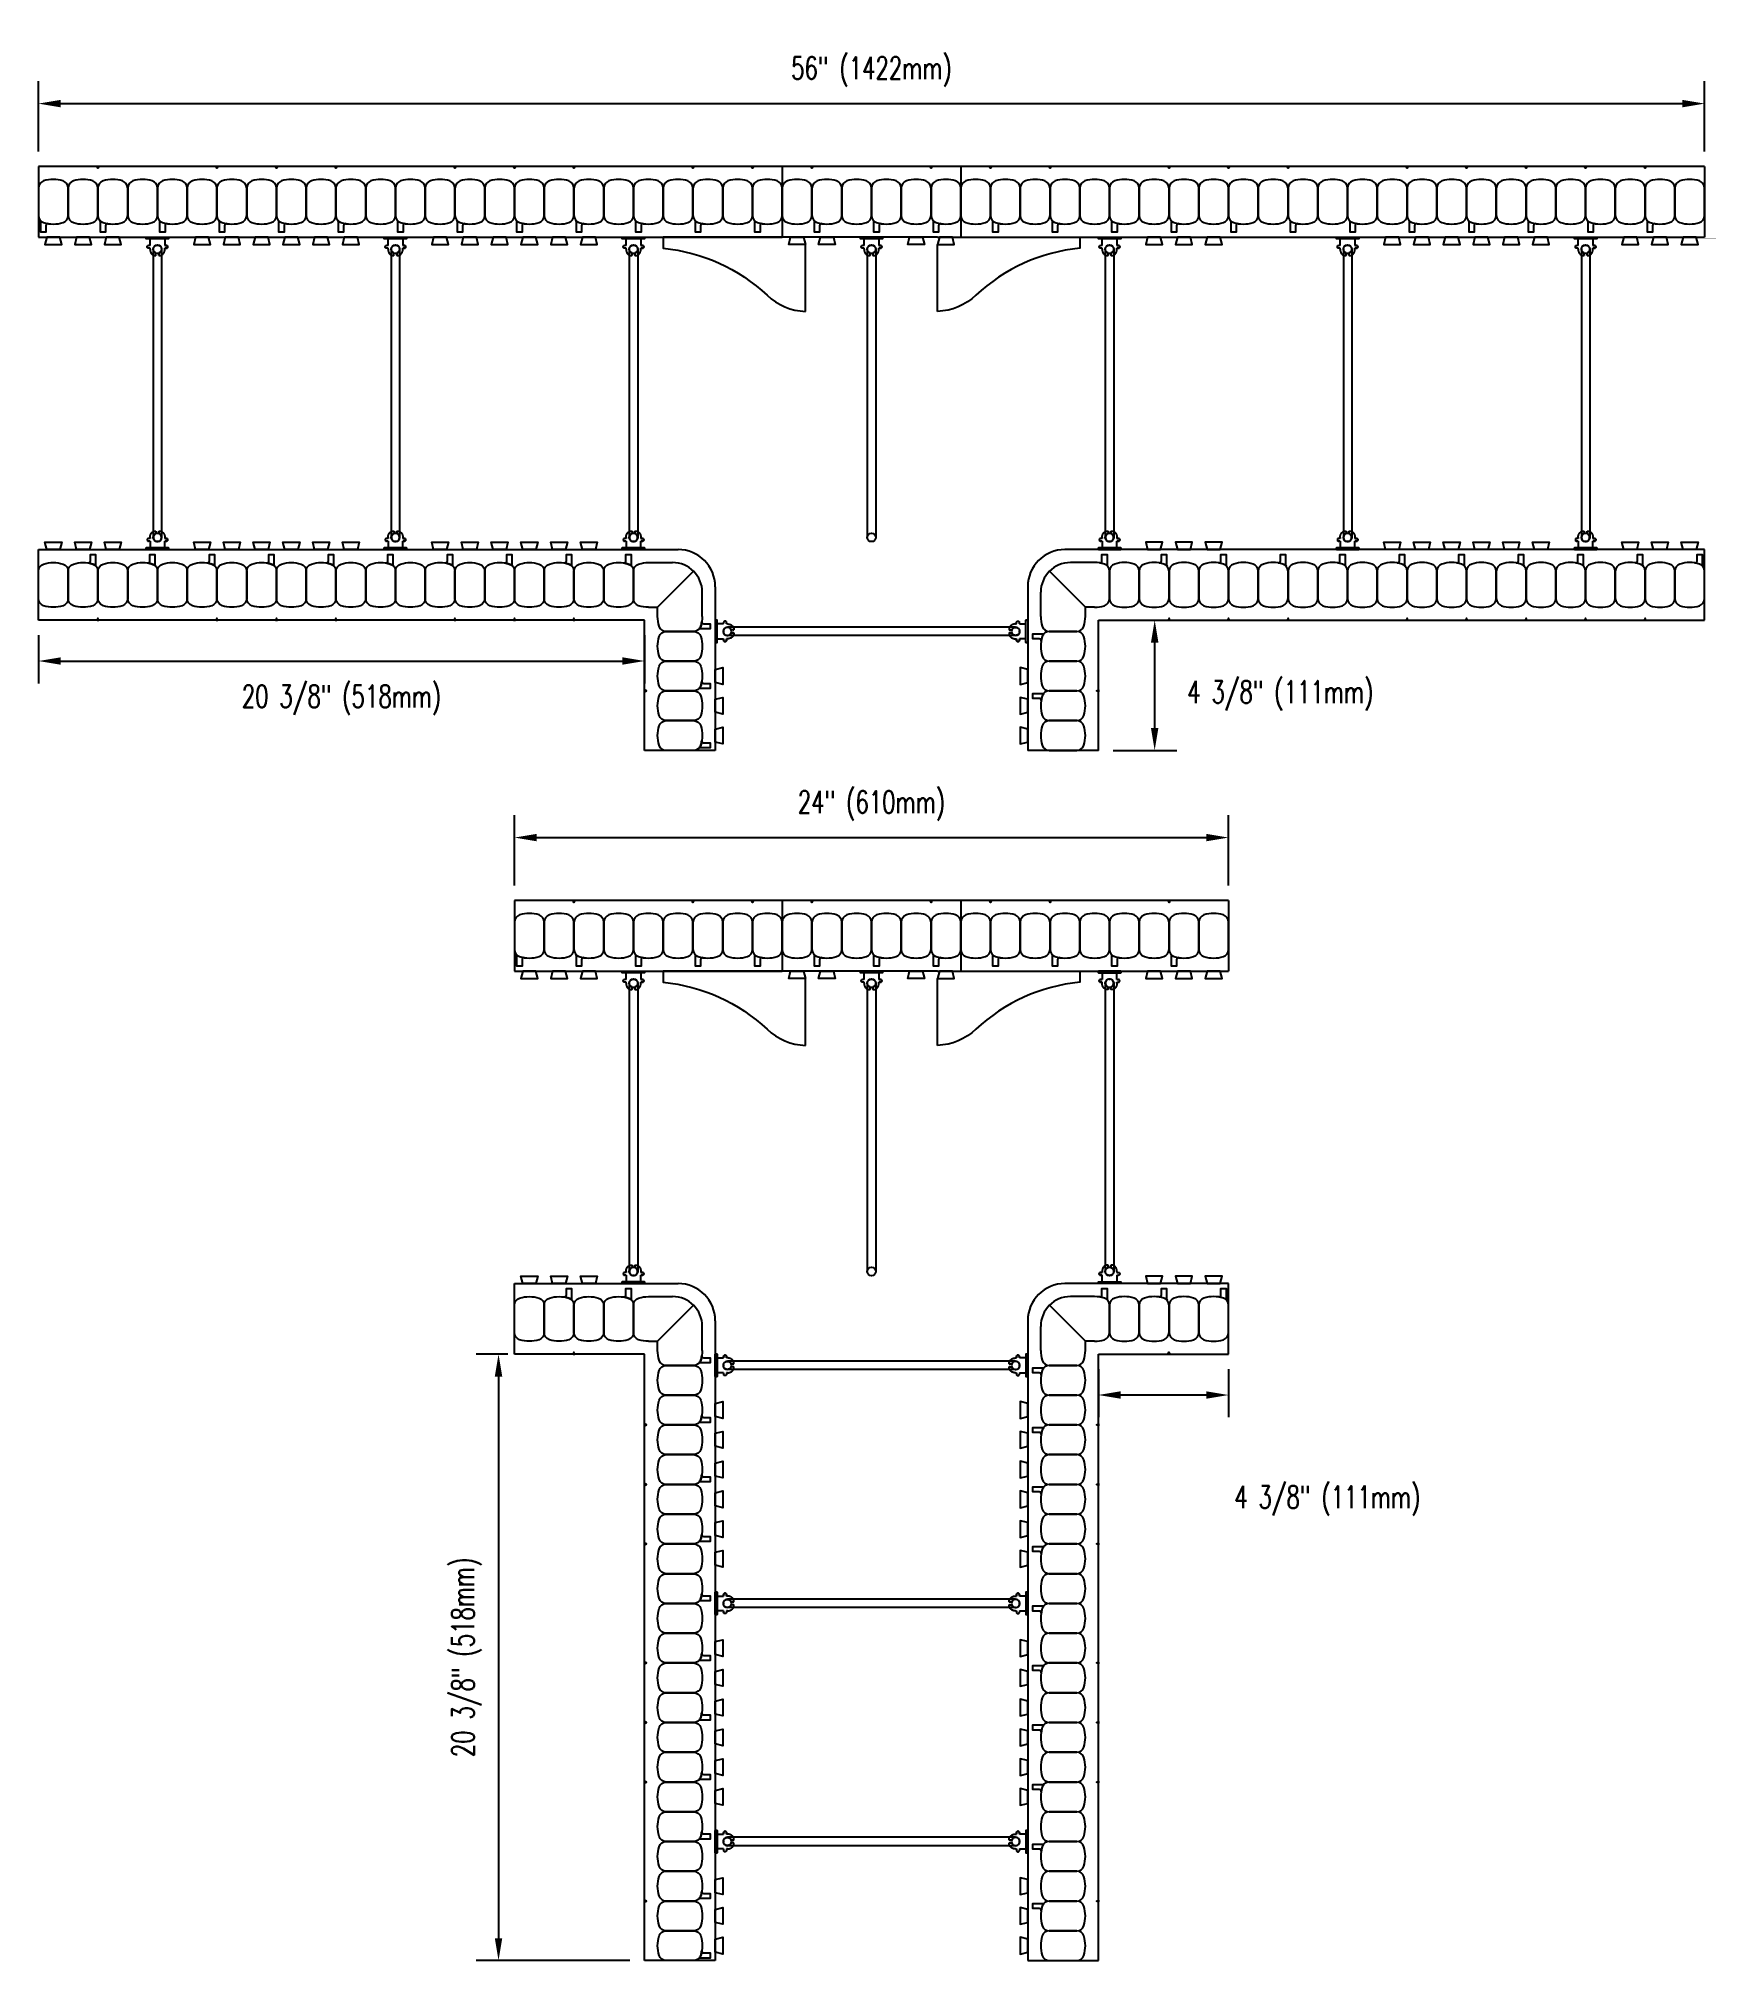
# Model space of a CAD drawing. Header units: inches. Extents: x 342.7 to 398.7, y 131.4 to 196.
import ezdxf

# ---------------------------------------------------------------- set-up
doc = ezdxf.new("R2010")
doc.units = ezdxf.units.IN
doc.header["$MEASUREMENT"] = 0
for name, color, linetype in [('line25', 2, 'Continuous'), ('LINE50', 5, 'Continuous'), ('LINE9', 9, 'Continuous'), ('TEXT', 4, 'Continuous')]:
    doc.layers.add(name, color=color, linetype=linetype)
doc.styles.add('DIM', font='romans.shx', dxfattribs={"width": 0.7})
doc.dimstyles.new('ext_8', dxfattribs={"dimscale": 8, "dimtxt": 0.09375, "dimasz": 0.09375, "dimexe": 0.09375, "dimexo": 0.0625, "dimgap": 0.0625, "dimtad": 1, "dimdec": 3, "dimzin": 3, "dimdsep": 46, "dimlunit": 4, "dimtxsty": 'DIM', "dimcen": 0.09, "dimdle": 0.09375, "dimclrt": 4, "dimadec": 0, "dimazin": 0, "dimtfac": 1, "dimtdec": 3, "dimtmove": 2, "dimatfit": 3, "dimfxl": 0, "dimfrac": 2, "dimtolj": 1, "dimtzin": 0, "dimarcsym": 0})

msp = doc.modelspace()

# ---------------------------------------------------------------- texts
at = {"layer": 'TEXT', "color": 4, "insert": (384.3994, 173.879), "char_height": 0.75, "attachment_point": 5, "style": 'DIM'}
msp.add_mtext('4 3/8" (111mm)', dxfattribs=at)

# ---------------------------------------------------------------- blocks, each defined once
blk = doc.blocks.new('*D27')
at = {"layer": 'Defpoints', "color": 0}
for p in [(342.658, 176.411), (363.033, 176.411), (363.033, 175.04)]:
    blk.add_point(p, dxfattribs=at)
at = {"layer": 'TEXT', "color": 0, "lineweight": -2}
for p, q in [((342.658, 175.911), (342.658, 174.29)), ((363.033, 175.911), (363.033, 174.29)), ((343.408, 175.04), (362.283, 175.04))]:
    blk.add_line(p, q, dxfattribs=at)
at = {"layer": 'TEXT', "color": 0}
for points in [[(343.408, 175.165), (343.408, 174.915), (342.658, 175.04)], [(362.283, 175.165), (362.283, 174.915), (363.033, 175.04)]]:
    blk.add_solid(points, dxfattribs=at)
at = {"layer": 'TEXT', "color": 4, "insert": (352.846, 173.731), "char_height": 0.75, "attachment_point": 5, "style": 'DIM'}
blk.add_mtext('\\A1;20 3/8" (518mm)', dxfattribs=at)
blk = doc.blocks.new('*D28')
at = {"layer": 'Defpoints', "color": 0}
for p in [(398.658, 193.771), (342.658, 191.661), (398.658, 191.661)]:
    blk.add_point(p, dxfattribs=at)
at = {"layer": 'TEXT', "color": 0, "lineweight": -2}
for p, q in [((342.658, 192.161), (342.658, 194.521)), ((398.658, 192.161), (398.658, 194.521)), ((343.408, 193.771), (397.908, 193.771))]:
    blk.add_line(p, q, dxfattribs=at)
at = {"layer": 'TEXT', "color": 0}
for points in [[(343.408, 193.896), (343.408, 193.646), (342.658, 193.771)], [(397.908, 193.896), (397.908, 193.646), (398.658, 193.771)]]:
    blk.add_solid(points, dxfattribs=at)
at = {"layer": 'TEXT', "color": 4, "insert": (370.658, 194.843), "char_height": 0.75, "attachment_point": 5, "style": 'DIM'}
blk.add_mtext('\\A1;56" (1422mm)', dxfattribs=at)
blk = doc.blocks.new('*D29')
at = {"layer": 'Defpoints', "color": 0}
for p in [(382.658, 169.106), (358.658, 166.995), (382.658, 166.995)]:
    blk.add_point(p, dxfattribs=at)
at = {"layer": 'TEXT', "color": 0, "lineweight": -2}
for p, q in [((358.658, 167.495), (358.658, 169.856)), ((382.658, 167.495), (382.658, 169.856)), ((359.408, 169.106), (381.908, 169.106))]:
    blk.add_line(p, q, dxfattribs=at)
at = {"layer": 'TEXT', "color": 0}
for points in [[(359.408, 169.231), (359.408, 168.981), (358.658, 169.106)], [(381.908, 169.231), (381.908, 168.981), (382.658, 169.106)]]:
    blk.add_solid(points, dxfattribs=at)
at = {"layer": 'TEXT', "color": 4, "insert": (370.658, 170.177), "char_height": 0.75, "attachment_point": 5, "style": 'DIM'}
blk.add_mtext('\\A1;24" (610mm)', dxfattribs=at)
blk = doc.blocks.new('*D30')
at = {"layer": 'Defpoints', "color": 0}
for p in [(358.933, 151.745), (358.122, 131.37), (363.033, 131.37)]:
    blk.add_point(p, dxfattribs=at)
at = {"layer": 'TEXT', "color": 0, "lineweight": -2}
for p, q in [((358.433, 151.745), (357.372, 151.745)), ((358.122, 150.995), (358.122, 132.12)), ((362.533, 131.37), (357.372, 131.37))]:
    blk.add_line(p, q, dxfattribs=at)
at = {"layer": 'TEXT', "color": 0}
for points in [[(357.997, 150.995), (358.247, 150.995), (358.122, 151.745)], [(357.997, 132.12), (358.247, 132.12), (358.122, 131.37)]]:
    blk.add_solid(points, dxfattribs=at)
at = {"layer": 'TEXT', "color": 4, "insert": (357.051, 141.558), "char_height": 0.75, "attachment_point": 5, "rotation": 90, "style": 'DIM'}
blk.add_mtext('\\A1;20 3/8" (518mm)', dxfattribs=at)
blk = doc.blocks.new('*D31')
at = {"layer": 'Defpoints', "color": 0}
for p in [(378.283, 151.745), (382.658, 151.745), (378.283, 150.375)]:
    blk.add_point(p, dxfattribs=at)
at = {"layer": 'TEXT', "color": 0, "lineweight": -2}
for p, q in [((378.283, 151.245), (378.283, 149.625)), ((382.658, 151.245), (382.658, 149.625)), ((381.908, 150.375), (379.033, 150.375))]:
    blk.add_line(p, q, dxfattribs=at)
at = {"layer": 'TEXT', "color": 0}
for points in [[(379.033, 150.5), (379.033, 150.25), (378.283, 150.375)], [(381.908, 150.5), (381.908, 150.25), (382.658, 150.375)]]:
    blk.add_solid(points, dxfattribs=at)
at = {"layer": 'TEXT', "color": 4, "insert": (385.98, 146.821), "char_height": 0.75, "attachment_point": 5, "style": 'DIM'}
blk.add_mtext('\\A1;4 3/8" (111mm)', dxfattribs=at)
blk = doc.blocks.new('Connector')
blk.add_point((0.271, 0))
at = {"layer": 'LINE9'}
for p, q in [((0, 0.375), (0, -0.375)), ((0.062, -0.375), (0.062, 0.375)), ((0.281, 0.25), (0.062, 0.25))]:
    blk.add_line(p, q, dxfattribs=at)
for points, weights in [([(0.007, 0.375), (0.004, 0.375), (0, 0.375)], [1, 0.972587069138, 0.950305488115]), ([(0.327, 0.343), (0.308, 0.343), (0.281, 0.317), (0.281, 0.297)], [1, 0.85355339, 0.85355339, 1]), ([(0.328, 0.343), (0.327, 0.343), (0.327, 0.343)], [1, 0.70710678, 1]), ([(0.375, 0.297), (0.375, 0.317), (0.348, 0.343), (0.329, 0.343)], [1, 0.85355339, 0.85355339, 1]), ([(0.406, 0.25), (0.546, 0.25), (0.619, 0.131)], [0.958404415409, 0.794674173519, 0.864651571113]), ([(0.619, 0.052), (0.612, 0.049), (0.604, 0.049)], [0.83615024178, 0.892081430621, 1]), ([(0, -0.375), (0.004, -0.375), (0.007, -0.375)], [0.950305488115, 0.972587069138, 1]), ([(0.281, -0.297), (0.281, -0.317), (0.308, -0.343), (0.327, -0.343)], [1, 0.85355339, 0.85355339, 1]), ([(0.327, -0.343), (0.281, -0.343), (0.281, -0.297)], [1, 0.70710678, 1]), ([(0.329, -0.343), (0.348, -0.343), (0.375, -0.317), (0.375, -0.297)], [1, 0.85355339, 0.85355339, 1]), ([(0.375, -0.297), (0.375, -0.343), (0.329, -0.343)], [1, 0.70710678, 1]), ([(0.619, -0.131), (0.546, -0.25), (0.406, -0.25)], [0.864651574428, 0.794674169686, 0.958404415195]), ([(0.604, -0.049), (0.612, -0.049), (0.619, -0.052)], [1, 0.89208144177, 0.836150253337])]:
    blk.add_rational_spline(points, weights, degree=2, dxfattribs=at)
for points, degree in [([(0, 0.375), (0.002, 0.375), (0.005, 0.375), (0.007, 0.375)], 3), ([(0.007, 0.375), (0.021, 0.375), (0.051, 0.375), (0.062, 0.375), (0.062, 0.375)], 3), ([(0.281, 0.25), (0.281, 0.297)], 1), ([(0.327, 0.343), (0.327, 0.343), (0.328, 0.343), (0.328, 0.343)], 3), ([(0.328, 0.343), (0.329, 0.343), (0.329, 0.343), (0.329, 0.343)], 3), ([(0.375, 0.25), (0.375, 0.297)], 1), ([(0.406, 0.25), (0.375, 0.25)], 1), ([(0.406, 0.25), (0.406, 0.25)], 1), ([(0.406, 0.25), (0.406, 0.25)], 1), ([(0.406, 0.25), (0.406, 0.25)], 1), ([(0.406, 0.25), (0.406, 0.25)], 1), ([(0.406, 0.25), (0.406, 0.25)], 1), ([(0.406, 0.25), (0.406, 0.25)], 1), ([(0.406, 0.25), (0.406, 0.25)], 1), ([(0.406, 0.25), (0.406, 0.25)], 1), ([(0.406, 0.25), (0.406, 0.25)], 1), ([(0.406, 0.25), (0.406, 0.25)], 1), ([(0.406, 0.25), (0.406, 0.25)], 1), ([(0.406, 0.25), (0.406, 0.25)], 1), ([(0.406, 0.25), (0.406, 0.25)], 1), ([(0.406, 0.25), (0.406, 0.25)], 1), ([(0.406, 0.25), (0.406, 0.25)], 1), ([(0.406, 0.25), (0.406, 0.25)], 1), ([(0.406, 0.25), (0.406, 0.25)], 1), ([(0.406, 0.25), (0.406, 0.25)], 1), ([(0.406, 0.25), (0.406, 0.25)], 1), ([(0.406, 0.25), (0.406, 0.25)], 1), ([(0.406, 0.25), (0.406, 0.25)], 1), ([(0.406, 0.25), (0.406, 0.25)], 1), ([(0.406, 0.25), (0.406, 0.25)], 1), ([(0.406, 0.25), (0.406, 0.25)], 1), ([(0.604, 0.049), (0.532, 0.049)], 1), ([(0.532, 0.049), (0.532, 0.049)], 1), ([(0.532, 0.049), (0.532, 0.049)], 1), ([(0.532, 0.049), (0.532, 0.049)], 1), ([(0.532, 0.049), (0.532, 0.049)], 1), ([(0.532, 0.049), (0.532, 0.049)], 1), ([(0.532, 0.049), (0.532, 0.049)], 1), ([(0.532, 0.049), (0.532, 0.049)], 1), ([(0.532, 0.049), (0.532, 0.049)], 1), ([(0.532, 0.049), (0.532, 0.049)], 1), ([(0.532, 0.049), (0.532, 0.049)], 1), ([(0.604, 0.049), (0.609, 0.049), (0.614, 0.05), (0.619, 0.052)], 3), ([(0.604, 0.049), (0.604, 0.049)], 1), ([(0.604, 0.049), (0.604, 0.049)], 1), ([(0.604, 0.049), (0.604, 0.049)], 1), ([(0.604, 0.049), (0.604, 0.049)], 1), ([(0.619, 0.131), (0.619, 0.052)], 1), ([(0.619, 0.131), (0.619, 0.131)], 1), ([(0.619, 0.131), (0.619, 0.131)], 1), ([(0.619, 0.131), (0.619, 0.131)], 1), ([(0.619, 0.131), (0.619, 0.131)], 1), ([(0.007, -0.375), (0.005, -0.375), (0.002, -0.375), (0, -0.375)], 3), ([(0.062, -0.375), (0.062, -0.375), (0.051, -0.375), (0.021, -0.375), (0.007, -0.375)], 3), ([(0.062, -0.25), (0.281, -0.25)], 1), ([(0.281, -0.297), (0.281, -0.25)], 1), ([(0.281, -0.25), (0.281, -0.297)], 1), ([(0.328, -0.343), (0.328, -0.343), (0.327, -0.343), (0.327, -0.343)], 3), ([(0.329, -0.343), (0.329, -0.343), (0.329, -0.343), (0.328, -0.343)], 3), ([(0.375, -0.25), (0.375, -0.297)], 1), ([(0.375, -0.297), (0.375, -0.25)], 1), ([(0.406, -0.25), (0.375, -0.25)], 1), ([(0.406, -0.25), (0.406, -0.25)], 1), ([(0.406, -0.25), (0.406, -0.25)], 1), ([(0.406, -0.25), (0.406, -0.25)], 1), ([(0.406, -0.25), (0.406, -0.25)], 1), ([(0.406, -0.25), (0.406, -0.25)], 1), ([(0.406, -0.25), (0.406, -0.25)], 1), ([(0.406, -0.25), (0.406, -0.25)], 1), ([(0.406, -0.25), (0.406, -0.25)], 1), ([(0.406, -0.25), (0.406, -0.25)], 1), ([(0.406, -0.25), (0.406, -0.25)], 1), ([(0.406, -0.25), (0.406, -0.25)], 1), ([(0.532, -0.049), (0.604, -0.049)], 1), ([(0.604, -0.049), (0.58, -0.049), (0.556, -0.049), (0.532, -0.049)], 3), ([(0.532, -0.049), (0.532, -0.049)], 1), ([(0.532, -0.049), (0.532, -0.049)], 1), ([(0.532, -0.049), (0.532, -0.049)], 1), ([(0.532, -0.049), (0.532, -0.049)], 1), ([(0.619, -0.052), (0.614, -0.05), (0.609, -0.049), (0.604, -0.049)], 3), ([(0.604, -0.049), (0.604, -0.049)], 1), ([(0.604, -0.049), (0.604, -0.049)], 1), ([(0.604, -0.049), (0.604, -0.049)], 1), ([(0.604, -0.049), (0.604, -0.049)], 1), ([(0.604, -0.049), (0.604, -0.049)], 1), ([(0.604, -0.049), (0.604, -0.049)], 1), ([(0.604, -0.049), (0.604, -0.049)], 1), ([(0.604, -0.049), (0.604, -0.049)], 1), ([(0.619, -0.052), (0.619, -0.131)], 1), ([(0.619, -0.131), (0.619, -0.131)], 1), ([(0.619, -0.131), (0.619, -0.131)], 1), ([(0.619, -0.131), (0.619, -0.131)], 1), ([(0.619, -0.131), (0.619, -0.131)], 1)]:
    blk.add_open_spline(points, degree=degree, dxfattribs=at)
for points, weights, knots in [([(0.062, 0.375), (0.062, 0.375), (0.046, 0.375), (0.03, 0.375), (0.007, 0.375)], [0.868718858569, 0.861102746415, 1, 0.861102734288, 0.868718859898], [0, 0, 0, 0.5, 0.5, 1, 1, 1]), ([(0.532, 0.049), (0.472, 0.203), (0.333, 0.113), (0.157, 0), (0.333, -0.113), (0.472, -0.203), (0.532, -0.049)], [0.899508922286, 0.599718215298, 1, 0.54226024, 1, 0.599718224335, 0.899508908749], [0, 0, 0, 0.318112, 0.318112, 0.681888, 0.681888, 1, 1, 1]), ([(0.007, -0.375), (0.03, -0.375), (0.046, -0.375), (0.062, -0.375), (0.062, -0.375)], [0.868718859319, 0.861102739573, 1, 0.861102742958, 0.868718858948], [0, 0, 0, 0.5, 0.5, 1, 1, 1])]:
    blk.add_rational_spline(points, weights, degree=2, knots=knots, dxfattribs=at)
blk = doc.blocks.new('WEB_CENTRE_TOP_10')
for p, q in [((-0.141, 9.688), (-0.141, 0)), ((0.141, 9.688), (0.141, 0))]:
    blk.add_line(p, q)
for centre in [(0, 9.688), (0, 0)]:
    blk.add_circle(centre, 0.141)

# ---------------------------------------------------------------- dimensions: what is measured, and where the dimension line sits
at = {"layer": 'TEXT'}
for base, p1, p2, text, picture, middle in [((398.6581, 193.7712), (342.6581, 191.6608), (398.6581, 191.6608), '56" (1422mm)', '*D28', (370.6581, 194.8427)), ((382.6581, 169.1056), (358.6581, 166.9952), (382.6581, 166.9952), '24" (610mm)', '*D29', (370.6581, 170.177))]:
    dim = msp.add_linear_dim(base=base, p1=p1, p2=p2, text=text, dimstyle='ext_8', override={"dimdec": 3}, dxfattribs=at)
    dim.commit()
    dim.dimension.update_dxf_attribs({"geometry": picture, "text_midpoint": middle})
for base, p1, p2, text, picture, middle in [((363.0331, 175.0403), (342.6581, 176.4108), (363.0331, 176.4108), '20 3/8" (518mm)', '*D27', (352.8456, 173.7313)), ((378.2831, 150.3746), (382.6581, 151.7452), (378.2831, 151.7452), '4 3/8" (111mm)', '*D31', (385.9803, 146.821))]:
    dim = msp.add_linear_dim(base=base, p1=p1, p2=p2, text=text, dimstyle='ext_8', override={"dimdec": 3}, dxfattribs=at)
    dim.commit()
    dim.dimension.update_dxf_attribs({"geometry": picture, "text_midpoint": middle, "dimtype": 160})
dim = msp.add_linear_dim(base=(358.1225, 131.3702), p1=(358.9332, 151.7452), p2=(363.0331, 131.3702), angle=270, text='20 3/8" (518mm)', dimstyle='ext_8', override={"dimdec": 3}, dxfattribs=at)
dim.commit()
dim.dimension.update_dxf_attribs({"geometry": '*D30', "text_midpoint": (357.051, 141.5577)})

# ---------------------------------------------------------------- linework, layer by layer
at = {"layer": 'line25'}
for p, q in [((342.6581, 189.2858), (367.6581, 189.2858)), ((372.8769, 189.2858), (368.4392, 189.2858)), ((373.6581, 189.2858), (398.6581, 189.2858)), ((368.4392, 186.7874), (368.4392, 189.0358)), ((372.8769, 186.7874), (372.8769, 189.0358)), ((342.6581, 178.7858), (364.1581, 178.7858)), ((398.6581, 178.7858), (377.1581, 178.7858)), ((365.4081, 177.5358), (365.4081, 172.0358)), ((375.9081, 177.5358), (375.9081, 172.0358)), ((358.6581, 164.6202), (367.6581, 164.6202)), ((372.8769, 164.6202), (368.4392, 164.6202)), ((368.4392, 162.1218), (368.4392, 164.3702)), ((372.8769, 162.1218), (372.8769, 164.3702)), ((373.6581, 164.6202), (382.6581, 164.6202)), ((358.6581, 154.1202), (364.1581, 154.1202)), ((382.6581, 154.1202), (377.1581, 154.1202)), ((365.4081, 152.8702), (365.4081, 131.3702)), ((375.9081, 152.8702), (375.9081, 131.3702))]:
    msp.add_line(p, q, dxfattribs=at)
for points in [[(342.9392, 189.2833), (342.8769, 189.0333), (343.4392, 189.0333), (343.3769, 189.2833)], [(343.9392, 189.2833), (343.8769, 189.0333), (344.4392, 189.0333), (344.3769, 189.2833)], [(344.9392, 189.2833), (344.8769, 189.0333), (345.4392, 189.0333), (345.3769, 189.2833)], [(347.9392, 189.2858), (347.8769, 189.0358), (348.4392, 189.0358), (348.3769, 189.2858)], [(348.9392, 189.2858), (348.8769, 189.0358), (349.4392, 189.0358), (349.3769, 189.2858)], [(349.9392, 189.2858), (349.8769, 189.0358), (350.4392, 189.0358), (350.3769, 189.2858)], [(350.9392, 189.2858), (350.8769, 189.0358), (351.4392, 189.0358), (351.3769, 189.2858)], [(351.9392, 189.2858), (351.8769, 189.0358), (352.4392, 189.0358), (352.3769, 189.2858)], [(352.9392, 189.2858), (352.8769, 189.0358), (353.4392, 189.0358), (353.3769, 189.2858)], [(355.9392, 189.2858), (355.8769, 189.0358), (356.4392, 189.0358), (356.3769, 189.2858)], [(356.9392, 189.2858), (356.8769, 189.0358), (357.4392, 189.0358), (357.3769, 189.2858)], [(357.9392, 189.2858), (357.8769, 189.0358), (358.4392, 189.0358), (358.3769, 189.2858)], [(358.9392, 189.2858), (358.8769, 189.0358), (359.4392, 189.0358), (359.3769, 189.2858)], [(359.9392, 189.2858), (359.8769, 189.0358), (360.4392, 189.0358), (360.3769, 189.2858)], [(360.9392, 189.2858), (360.8769, 189.0358), (361.4392, 189.0358), (361.3769, 189.2858)], [(368.3769, 189.2858), (368.4392, 189.0358), (367.8769, 189.0358), (367.9392, 189.2858)], [(369.3769, 189.2858), (369.4392, 189.0358), (368.8769, 189.0358), (368.9392, 189.2858)], [(372.3769, 189.2858), (372.4392, 189.0358), (371.8769, 189.0358), (371.9392, 189.2858)], [(372.9392, 189.2858), (372.8769, 189.0358), (373.4392, 189.0358), (373.3769, 189.2858)], [(379.9392, 189.2858), (379.8769, 189.0358), (380.4392, 189.0358), (380.3769, 189.2858)], [(380.9392, 189.2858), (380.8769, 189.0358), (381.4392, 189.0358), (381.3769, 189.2858)], [(381.9392, 189.2858), (381.8769, 189.0358), (382.4392, 189.0358), (382.3769, 189.2858)], [(387.9392, 189.2858), (387.8769, 189.0358), (388.4392, 189.0358), (388.3769, 189.2858)], [(388.9392, 189.2858), (388.8769, 189.0358), (389.4392, 189.0358), (389.3769, 189.2858)], [(389.9392, 189.2858), (389.8769, 189.0358), (390.4392, 189.0358), (390.3769, 189.2858)], [(390.9392, 189.2858), (390.8769, 189.0358), (391.4392, 189.0358), (391.3769, 189.2858)], [(391.9392, 189.2858), (391.8769, 189.0358), (392.4392, 189.0358), (392.3769, 189.2858)], [(392.9392, 189.2858), (392.8769, 189.0358), (393.4392, 189.0358), (393.3769, 189.2858)], [(395.9392, 189.2858), (395.8769, 189.0358), (396.4392, 189.0358), (396.3769, 189.2858)], [(396.9392, 189.2858), (396.8769, 189.0358), (397.4392, 189.0358), (397.3769, 189.2858)], [(397.9392, 189.2858), (397.8769, 189.0358), (398.4392, 189.0358), (398.3769, 189.2858)], [(342.9392, 178.7858), (342.8769, 179.0358), (343.4392, 179.0358), (343.3769, 178.7858)], [(343.9392, 178.7858), (343.8769, 179.0358), (344.4392, 179.0358), (344.3769, 178.7858)], [(344.9392, 178.7858), (344.8769, 179.0358), (345.4392, 179.0358), (345.3769, 178.7858)], [(347.9392, 178.7884), (347.8769, 179.0384), (348.4392, 179.0384), (348.3769, 178.7884)], [(348.9392, 178.7884), (348.8769, 179.0384), (349.4392, 179.0384), (349.3769, 178.7884)], [(349.9392, 178.7884), (349.8769, 179.0384), (350.4392, 179.0384), (350.3769, 178.7884)], [(350.9392, 178.7884), (350.8769, 179.0384), (351.4392, 179.0384), (351.3769, 178.7884)], [(351.9392, 178.7884), (351.8769, 179.0384), (352.4392, 179.0384), (352.3769, 178.7884)], [(352.9392, 178.7884), (352.8769, 179.0384), (353.4392, 179.0384), (353.3769, 178.7884)], [(355.9392, 178.7858), (355.8769, 179.0358), (356.4392, 179.0358), (356.3769, 178.7858)], [(356.9392, 178.7858), (356.8769, 179.0358), (357.4392, 179.0358), (357.3769, 178.7858)], [(357.9392, 178.7858), (357.8769, 179.0358), (358.4392, 179.0358), (358.3769, 178.7858)], [(358.9392, 178.7858), (358.8769, 179.0358), (359.4392, 179.0358), (359.3769, 178.7858)], [(359.9392, 178.7858), (359.8769, 179.0358), (360.4392, 179.0358), (360.3769, 178.7858)], [(360.9392, 178.7858), (360.8769, 179.0358), (361.4392, 179.0358), (361.3769, 178.7858)], [(380.3769, 178.7858), (380.4392, 179.0358), (379.8769, 179.0358), (379.9392, 178.7858)], [(381.3769, 178.7858), (381.4392, 179.0358), (380.8769, 179.0358), (380.9392, 178.7858)], [(382.3769, 178.7858), (382.4392, 179.0358), (381.8769, 179.0358), (381.9392, 178.7858)], [(387.9392, 178.7858), (387.8769, 179.0358), (388.4392, 179.0358), (388.3769, 178.7858)], [(388.9392, 178.7858), (388.8769, 179.0358), (389.4392, 179.0358), (389.3769, 178.7858)], [(389.9392, 178.7858), (389.8769, 179.0358), (390.4392, 179.0358), (390.3769, 178.7858)], [(390.9392, 178.7858), (390.8769, 179.0358), (391.4392, 179.0358), (391.3769, 178.7858)], [(391.9392, 178.7858), (391.8769, 179.0358), (392.4392, 179.0358), (392.3769, 178.7858)], [(392.9392, 178.7858), (392.8769, 179.0358), (393.4392, 179.0358), (393.3769, 178.7858)], [(395.9392, 178.7858), (395.8769, 179.0358), (396.4392, 179.0358), (396.3769, 178.7858)], [(396.9392, 178.7858), (396.8769, 179.0358), (397.4392, 179.0358), (397.3769, 178.7858)], [(397.9392, 178.7858), (397.8769, 179.0358), (398.4392, 179.0358), (398.3769, 178.7858)], [(365.4081, 174.7547), (365.6581, 174.817), (365.6581, 174.2547), (365.4081, 174.317)], [(375.9081, 174.7547), (375.6581, 174.817), (375.6581, 174.2547), (375.9081, 174.317)], [(365.4081, 173.7547), (365.6581, 173.817), (365.6581, 173.2547), (365.4081, 173.317)], [(375.9081, 173.7547), (375.6581, 173.817), (375.6581, 173.2547), (375.9081, 173.317)], [(365.4081, 172.7547), (365.6581, 172.817), (365.6581, 172.2547), (365.4081, 172.317)], [(375.9081, 172.7547), (375.6581, 172.817), (375.6581, 172.2547), (375.9081, 172.317)], [(358.9392, 164.6202), (358.8769, 164.3702), (359.4392, 164.3702), (359.3769, 164.6202)], [(359.9392, 164.6202), (359.8769, 164.3702), (360.4392, 164.3702), (360.3769, 164.6202)], [(360.9392, 164.6202), (360.8769, 164.3702), (361.4392, 164.3702), (361.3769, 164.6202)], [(368.3769, 164.6202), (368.4392, 164.3702), (367.8769, 164.3702), (367.9392, 164.6202)], [(369.3769, 164.6202), (369.4392, 164.3702), (368.8769, 164.3702), (368.9392, 164.6202)], [(372.3769, 164.6202), (372.4392, 164.3702), (371.8769, 164.3702), (371.9392, 164.6202)], [(372.9392, 164.6202), (372.8769, 164.3702), (373.4392, 164.3702), (373.3769, 164.6202)], [(379.9392, 164.6202), (379.8769, 164.3702), (380.4392, 164.3702), (380.3769, 164.6202)], [(380.9392, 164.6202), (380.8769, 164.3702), (381.4392, 164.3702), (381.3769, 164.6202)], [(381.9392, 164.6202), (381.8769, 164.3702), (382.4392, 164.3702), (382.3769, 164.6202)], [(358.9392, 154.1202), (358.8769, 154.3702), (359.4392, 154.3702), (359.3769, 154.1202)], [(359.9392, 154.1202), (359.8769, 154.3702), (360.4392, 154.3702), (360.3769, 154.1202)], [(360.9392, 154.1202), (360.8769, 154.3702), (361.4392, 154.3702), (361.3769, 154.1202)], [(380.3769, 154.1202), (380.4392, 154.3702), (379.8769, 154.3702), (379.9392, 154.1202)], [(381.3769, 154.1202), (381.4392, 154.3702), (380.8769, 154.3702), (380.9392, 154.1202)], [(382.3769, 154.1202), (382.4392, 154.3702), (381.8769, 154.3702), (381.9392, 154.1202)], [(365.4081, 150.089), (365.6581, 150.1514), (365.6581, 149.589), (365.4081, 149.6514)], [(375.9081, 150.089), (375.6581, 150.1514), (375.6581, 149.589), (375.9081, 149.6514)], [(365.4081, 149.089), (365.6581, 149.1514), (365.6581, 148.589), (365.4081, 148.6514)], [(375.9081, 149.089), (375.6581, 149.1514), (375.6581, 148.589), (375.9081, 148.6514)], [(365.4081, 148.089), (365.6581, 148.1514), (365.6581, 147.589), (365.4081, 147.6514)], [(375.9081, 148.089), (375.6581, 148.1514), (375.6581, 147.589), (375.9081, 147.6514)], [(365.4081, 147.089), (365.6581, 147.1514), (365.6581, 146.589), (365.4081, 146.6514)], [(375.9081, 147.089), (375.6581, 147.1514), (375.6581, 146.589), (375.9081, 146.6514)], [(365.4081, 146.089), (365.6581, 146.1514), (365.6581, 145.589), (365.4081, 145.6514)], [(375.9081, 146.089), (375.6581, 146.1514), (375.6581, 145.589), (375.9081, 145.6514)], [(365.4081, 145.089), (365.6581, 145.1514), (365.6581, 144.589), (365.4081, 144.6514)], [(375.9081, 145.089), (375.6581, 145.1514), (375.6581, 144.589), (375.9081, 144.6514)], [(365.4081, 142.089), (365.6581, 142.1514), (365.6581, 141.589), (365.4081, 141.6514)], [(375.9081, 142.089), (375.6581, 142.1514), (375.6581, 141.589), (375.9081, 141.6514)], [(365.4081, 141.089), (365.6581, 141.1514), (365.6581, 140.589), (365.4081, 140.6514)], [(375.9081, 141.089), (375.6581, 141.1514), (375.6581, 140.589), (375.9081, 140.6514)], [(365.4081, 140.089), (365.6581, 140.1514), (365.6581, 139.589), (365.4081, 139.6514)], [(375.9081, 140.089), (375.6581, 140.1514), (375.6581, 139.589), (375.9081, 139.6514)], [(365.4081, 139.089), (365.6581, 139.1514), (365.6581, 138.589), (365.4081, 138.6514)], [(375.9081, 139.089), (375.6581, 139.1514), (375.6581, 138.589), (375.9081, 138.6514)], [(365.4081, 138.089), (365.6581, 138.1514), (365.6581, 137.589), (365.4081, 137.6514)], [(375.9081, 138.089), (375.6581, 138.1514), (375.6581, 137.589), (375.9081, 137.6514)], [(365.4081, 137.089), (365.6581, 137.1514), (365.6581, 136.589), (365.4081, 136.6514)], [(375.9081, 137.089), (375.6581, 137.1514), (375.6581, 136.589), (375.9081, 136.6514)], [(365.4081, 134.089), (365.6581, 134.1514), (365.6581, 133.589), (365.4081, 133.6514)], [(375.9081, 134.089), (375.6581, 134.1514), (375.6581, 133.589), (375.9081, 133.6514)], [(365.4081, 133.089), (365.6581, 133.1514), (365.6581, 132.589), (365.4081, 132.6514)], [(375.9081, 133.089), (375.6581, 133.1514), (375.6581, 132.589), (375.9081, 132.6514)], [(365.4081, 132.089), (365.6581, 132.1514), (365.6581, 131.589), (365.4081, 131.6514)], [(375.9081, 132.089), (375.6581, 132.1514), (375.6581, 131.589), (375.9081, 131.6514)]]:
    msp.add_lwpolyline(points, close=True, dxfattribs=at)
for points in [[(368.4392, 189.2858), (363.6581, 189.2858), (363.6581, 188.9108, -0.1663746), (367.1489, 187.3294, 0.1806528), (368.4392, 186.7874, 0.1806528)], [(372.8769, 189.2858), (377.6581, 189.2858), (377.6581, 188.9108, 0.1663746), (374.1672, 187.3294, -0.1806528), (372.8769, 186.7874, -0.1806528)], [(368.4392, 164.6202), (363.6581, 164.6202), (363.6581, 164.2452, -0.1663746), (367.1489, 162.6638, 0.1806528), (368.4392, 162.1218, 0.1806528)], [(372.8769, 164.6202), (377.6581, 164.6202), (377.6581, 164.2452, 0.1663746), (374.1672, 162.6638, -0.1806528), (372.8769, 162.1218, -0.1806528)]]:
    msp.add_lwpolyline(points, format="xyb", dxfattribs=at)
msp.add_lwpolyline([(373.6581, 189.2858), (377.6581, 189.2858), (377.6581, 188.9108)], dxfattribs=at)
for centre, start, end in [((364.1581, 177.5358), 0, 90), ((377.1581, 177.5358), 90, 180), ((364.1581, 152.8702), 0, 90), ((377.1581, 152.8702), 90, 180)]:
    msp.add_arc(centre, 1.25, start, end, dxfattribs=at)
at = {"layer": 'LINE50'}
for p, q in [((342.6581, 191.6608), (342.6581, 189.2858)), ((367.6581, 191.6608), (342.6581, 191.6608)), ((373.6581, 191.6608), (367.6581, 191.6608)), ((398.6581, 191.6608), (373.6581, 191.6608)), ((398.6581, 191.6608), (398.6581, 189.2858)), ((342.6581, 176.4108), (342.6581, 178.7858)), ((398.6581, 176.4108), (398.6581, 178.7858)), ((363.0331, 176.4108), (342.6581, 176.4108)), ((363.0331, 172.0358), (363.0331, 176.4108)), ((378.2831, 176.4108), (398.6581, 176.4108)), ((378.2831, 172.0358), (378.2831, 176.4108)), ((365.4081, 172.0358), (363.0331, 172.0358)), ((378.2831, 172.0358), (375.9081, 172.0358)), ((358.6581, 166.9952), (358.6581, 164.6202)), ((367.6581, 166.9952), (358.6581, 166.9952)), ((373.6581, 166.9952), (367.6581, 166.9952)), ((382.6581, 166.9952), (373.6581, 166.9952)), ((382.6581, 166.9952), (382.6581, 164.6202)), ((358.6581, 151.7452), (358.6581, 154.1202)), ((382.6581, 151.7452), (382.6581, 154.1202)), ((363.0331, 151.7452), (358.6581, 151.7452)), ((363.0331, 131.3702), (363.0331, 151.7452)), ((378.2831, 131.3702), (378.2831, 151.7452)), ((378.2831, 151.7452), (382.6581, 151.7452)), ((365.4081, 131.3702), (363.0331, 131.3702)), ((375.9081, 131.3702), (378.2831, 131.3702))]:
    msp.add_line(p, q, dxfattribs=at)
at = {"layer": 'LINE9'}
for p, q in [((367.6581, 191.6608), (367.6581, 189.2858)), ((373.6581, 191.6608), (373.6581, 189.2858)), ((363.1581, 178.3483), (363.9706, 178.3483)), ((378.1581, 178.3483), (377.3456, 178.3483)), ((363.4706, 176.8483), (364.6777, 178.0554)), ((377.8456, 176.8483), (376.6385, 178.0554)), ((364.9706, 176.5358), (364.9706, 177.3483)), ((376.3456, 176.5358), (376.3456, 177.3483)), ((363.1581, 176.8483), (363.4706, 176.8483)), ((363.4706, 176.5358), (363.4706, 176.8483)), ((378.1581, 176.8483), (377.8456, 176.8483)), ((377.8456, 176.5358), (377.8456, 176.8483)), ((367.6581, 166.9952), (367.6581, 164.6202)), ((373.6581, 166.9952), (373.6581, 164.6202)), ((363.1581, 153.6827), (363.9706, 153.6827)), ((363.4706, 152.1827), (364.6777, 153.3898)), ((377.8456, 152.1827), (376.6385, 153.3898)), ((378.1581, 153.6827), (377.3456, 153.6827)), ((364.9706, 151.8702), (364.9706, 152.6827)), ((376.3456, 151.8702), (376.3456, 152.6827)), ((363.1581, 152.1827), (363.4706, 152.1827)), ((363.4706, 151.8702), (363.4706, 152.1827)), ((377.8456, 151.8702), (377.8456, 152.1827)), ((378.1581, 152.1827), (377.8456, 152.1827))]:
    msp.add_line(p, q, dxfattribs=at)
for points in [[(342.8311, 189.7749, 0.1576708), (343.485, 189.7749, 0.3253046), (343.6581, 190.0127), (343.6581, 190.9339, 0.3253046), (343.485, 191.1718, 0.1576708), (342.8311, 191.1718, 0.3253046), (342.6581, 190.9339), (342.6581, 190.0127, 0.3253046)], [(343.8311, 189.7749, 0.1576708), (344.485, 189.7749, 0.3253046), (344.6581, 190.0127), (344.6581, 190.9339, 0.3253046), (344.485, 191.1718, 0.1576708), (343.8311, 191.1718, 0.3253046), (343.6581, 190.9339), (343.6581, 190.0127, 0.3253046)], [(344.8311, 189.7749, 0.1576708), (345.485, 189.7749, 0.3253046), (345.6581, 190.0127), (345.6581, 190.9339, 0.3253046), (345.485, 191.1718, 0.1576708), (344.8311, 191.1718, 0.3253046), (344.6581, 190.9339), (344.6581, 190.0127, 0.3253046)], [(345.8311, 189.7749, 0.1576708), (346.485, 189.7749, 0.3253046), (346.6581, 190.0127), (346.6581, 190.9339, 0.3253046), (346.485, 191.1718, 0.1576708), (345.8311, 191.1718, 0.3253046), (345.6581, 190.9339), (345.6581, 190.0127, 0.3253046)], [(346.8311, 189.7749, 0.1576708), (347.485, 189.7749, 0.3253046), (347.6581, 190.0127), (347.6581, 190.9339, 0.3253046), (347.485, 191.1718, 0.1576708), (346.8311, 191.1718, 0.3253046), (346.6581, 190.9339), (346.6581, 190.0127, 0.3253046)], [(347.8311, 189.7749, 0.1576708), (348.485, 189.7749, 0.3253046), (348.6581, 190.0127), (348.6581, 190.9339, 0.3253046), (348.485, 191.1718, 0.1576708), (347.8311, 191.1718, 0.3253046), (347.6581, 190.9339), (347.6581, 190.0127, 0.3253046)], [(348.8311, 189.7749, 0.1576708), (349.485, 189.7749, 0.3253046), (349.6581, 190.0127), (349.6581, 190.9339, 0.3253046), (349.485, 191.1718, 0.1576708), (348.8311, 191.1718, 0.3253046), (348.6581, 190.9339), (348.6581, 190.0127, 0.3253046)], [(349.8311, 189.7749, 0.1576708), (350.485, 189.7749, 0.3253046), (350.6581, 190.0127), (350.6581, 190.9339, 0.3253046), (350.485, 191.1718, 0.1576708), (349.8311, 191.1718, 0.3253046), (349.6581, 190.9339), (349.6581, 190.0127, 0.3253046)], [(350.8311, 189.7749, 0.1576708), (351.485, 189.7749, 0.3253046), (351.6581, 190.0127), (351.6581, 190.9339, 0.3253046), (351.485, 191.1718, 0.1576708), (350.8311, 191.1718, 0.3253046), (350.6581, 190.9339), (350.6581, 190.0127, 0.3253046)], [(351.8311, 189.7749, 0.1576708), (352.485, 189.7749, 0.3253046), (352.6581, 190.0127), (352.6581, 190.9339, 0.3253046), (352.485, 191.1718, 0.1576708), (351.8311, 191.1718, 0.3253046), (351.6581, 190.9339), (351.6581, 190.0127, 0.3253046)], [(352.8311, 189.7749, 0.1576708), (353.485, 189.7749, 0.3253046), (353.6581, 190.0127), (353.6581, 190.9339, 0.3253046), (353.485, 191.1718, 0.1576708), (352.8311, 191.1718, 0.3253046), (352.6581, 190.9339), (352.6581, 190.0127, 0.3253046)], [(353.8311, 189.7749, 0.1576708), (354.485, 189.7749, 0.3253046), (354.6581, 190.0127), (354.6581, 190.9339, 0.3253046), (354.485, 191.1718, 0.1576708), (353.8311, 191.1718, 0.3253046), (353.6581, 190.9339), (353.6581, 190.0127, 0.3253046)], [(354.8311, 189.7749, 0.1576708), (355.485, 189.7749, 0.3253046), (355.6581, 190.0127), (355.6581, 190.9339, 0.3253046), (355.485, 191.1718, 0.1576708), (354.8311, 191.1718, 0.3253046), (354.6581, 190.9339), (354.6581, 190.0127, 0.3253046)], [(355.8311, 189.7749, 0.1576708), (356.485, 189.7749, 0.3253046), (356.6581, 190.0127), (356.6581, 190.9339, 0.3253046), (356.485, 191.1718, 0.1576708), (355.8311, 191.1718, 0.3253046), (355.6581, 190.9339), (355.6581, 190.0127, 0.3253046)], [(356.8311, 189.7749, 0.1576708), (357.485, 189.7749, 0.3253046), (357.6581, 190.0127), (357.6581, 190.9339, 0.3253046), (357.485, 191.1718, 0.1576708), (356.8311, 191.1718, 0.3253046), (356.6581, 190.9339), (356.6581, 190.0127, 0.3253046)], [(357.8311, 189.7749, 0.1576708), (358.485, 189.7749, 0.3253046), (358.6581, 190.0127), (358.6581, 190.9339, 0.3253046), (358.485, 191.1718, 0.1576708), (357.8311, 191.1718, 0.3253046), (357.6581, 190.9339), (357.6581, 190.0127, 0.3253046)], [(358.8311, 189.7749, 0.1576708), (359.485, 189.7749, 0.3253046), (359.6581, 190.0127), (359.6581, 190.9339, 0.3253046), (359.485, 191.1718, 0.1576708), (358.8311, 191.1718, 0.3253046), (358.6581, 190.9339), (358.6581, 190.0127, 0.3253046)], [(359.8311, 189.7749, 0.1576708), (360.485, 189.7749, 0.3253046), (360.6581, 190.0127), (360.6581, 190.9339, 0.3253046), (360.485, 191.1718, 0.1576708), (359.8311, 191.1718, 0.3253046), (359.6581, 190.9339), (359.6581, 190.0127, 0.3253046)], [(360.8311, 189.7749, 0.1576708), (361.485, 189.7749, 0.3253046), (361.6581, 190.0127), (361.6581, 190.9339, 0.3253046), (361.485, 191.1718, 0.1576708), (360.8311, 191.1718, 0.3253046), (360.6581, 190.9339), (360.6581, 190.0127, 0.3253046)], [(361.8311, 189.7749, 0.1576708), (362.485, 189.7749, 0.3253046), (362.6581, 190.0127), (362.6581, 190.9339, 0.3253046), (362.485, 191.1718, 0.1576708), (361.8311, 191.1718, 0.3253046), (361.6581, 190.9339), (361.6581, 190.0127, 0.3253046)], [(362.8311, 189.7749, 0.1576708), (363.485, 189.7749, 0.3253046), (363.6581, 190.0127), (363.6581, 190.9339, 0.3253046), (363.485, 191.1718, 0.1576708), (362.8311, 191.1718, 0.3253046), (362.6581, 190.9339), (362.6581, 190.0127, 0.3253046)], [(363.8311, 189.7749, 0.1576708), (364.485, 189.7749, 0.3253046), (364.6581, 190.0127), (364.6581, 190.9339, 0.3253046), (364.485, 191.1718, 0.1576708), (363.8311, 191.1718, 0.3253046), (363.6581, 190.9339), (363.6581, 190.0127, 0.3253046)], [(364.8311, 189.7749, 0.1576708), (365.485, 189.7749, 0.3253046), (365.6581, 190.0127), (365.6581, 190.9339, 0.3253046), (365.485, 191.1718, 0.1576708), (364.8311, 191.1718, 0.3253046), (364.6581, 190.9339), (364.6581, 190.0127, 0.3253046)], [(365.8311, 189.7749, 0.1576708), (366.485, 189.7749, 0.3253046), (366.6581, 190.0127), (366.6581, 190.9339, 0.3253046), (366.485, 191.1718, 0.1576708), (365.8311, 191.1718, 0.3253046), (365.6581, 190.9339), (365.6581, 190.0127, 0.3253046)], [(366.8311, 189.7749, 0.1576708), (367.485, 189.7749, 0.3253046), (367.6581, 190.0127), (367.6581, 190.9339, 0.3253046), (367.485, 191.1718, 0.1576708), (366.8311, 191.1718, 0.3253046), (366.6581, 190.9339), (366.6581, 190.0127, 0.3253046)], [(367.8311, 189.7749, 0.1576708), (368.485, 189.7749, 0.3253046), (368.6581, 190.0127), (368.6581, 190.9339, 0.3253046), (368.485, 191.1718, 0.1576708), (367.8311, 191.1718, 0.3253046), (367.6581, 190.9339), (367.6581, 190.0127, 0.3253046)], [(368.8311, 189.7749, 0.1576708), (369.485, 189.7749, 0.3253046), (369.6581, 190.0127), (369.6581, 190.9339, 0.3253046), (369.485, 191.1718, 0.1576708), (368.8311, 191.1718, 0.3253046), (368.6581, 190.9339), (368.6581, 190.0127, 0.3253046)], [(369.8311, 189.7749, 0.1576708), (370.485, 189.7749, 0.3253046), (370.6581, 190.0127), (370.6581, 190.9339, 0.3253046), (370.485, 191.1718, 0.1576708), (369.8311, 191.1718, 0.3253046), (369.6581, 190.9339), (369.6581, 190.0127, 0.3253046)], [(370.8311, 189.7749, 0.1576708), (371.485, 189.7749, 0.3253046), (371.6581, 190.0127), (371.6581, 190.9339, 0.3253046), (371.485, 191.1718, 0.1576708), (370.8311, 191.1718, 0.3253046), (370.6581, 190.9339), (370.6581, 190.0127, 0.3253046)], [(371.8311, 189.7749, 0.1576708), (372.485, 189.7749, 0.3253046), (372.6581, 190.0127), (372.6581, 190.9339, 0.3253046), (372.485, 191.1718, 0.1576708), (371.8311, 191.1718, 0.3253046), (371.6581, 190.9339), (371.6581, 190.0127, 0.3253046)], [(372.8311, 189.7749, 0.1576708), (373.485, 189.7749, 0.3253046), (373.6581, 190.0127), (373.6581, 190.9339, 0.3253046), (373.485, 191.1718, 0.1576708), (372.8311, 191.1718, 0.3253046), (372.6581, 190.9339), (372.6581, 190.0127, 0.3253046)], [(373.8311, 189.7749, 0.1576708), (374.485, 189.7749, 0.3253046), (374.6581, 190.0127), (374.6581, 190.9339, 0.3253046), (374.485, 191.1718, 0.1576708), (373.8311, 191.1718, 0.3253046), (373.6581, 190.9339), (373.6581, 190.0127, 0.3253046)], [(374.8311, 189.7749, 0.1576708), (375.485, 189.7749, 0.3253046), (375.6581, 190.0127), (375.6581, 190.9339, 0.3253046), (375.485, 191.1718, 0.1576708), (374.8311, 191.1718, 0.3253046), (374.6581, 190.9339), (374.6581, 190.0127, 0.3253046)], [(375.8311, 189.7749, 0.1576708), (376.485, 189.7749, 0.3253046), (376.6581, 190.0127), (376.6581, 190.9339, 0.3253046), (376.485, 191.1718, 0.1576708), (375.8311, 191.1718, 0.3253046), (375.6581, 190.9339), (375.6581, 190.0127, 0.3253046)], [(376.8311, 189.7749, 0.1576708), (377.485, 189.7749, 0.3253046), (377.6581, 190.0127), (377.6581, 190.9339, 0.3253046), (377.485, 191.1718, 0.1576708), (376.8311, 191.1718, 0.3253046), (376.6581, 190.9339), (376.6581, 190.0127, 0.3253046)], [(377.8311, 189.7749, 0.1576708), (378.485, 189.7749, 0.3253046), (378.6581, 190.0127), (378.6581, 190.9339, 0.3253046), (378.485, 191.1718, 0.1576708), (377.8311, 191.1718, 0.3253046), (377.6581, 190.9339), (377.6581, 190.0127, 0.3253046)], [(378.8311, 189.7749, 0.1576708), (379.485, 189.7749, 0.3253046), (379.6581, 190.0127), (379.6581, 190.9339, 0.3253046), (379.485, 191.1718, 0.1576708), (378.8311, 191.1718, 0.3253046), (378.6581, 190.9339), (378.6581, 190.0127, 0.3253046)], [(379.8311, 189.7749, 0.1576708), (380.485, 189.7749, 0.3253046), (380.6581, 190.0127), (380.6581, 190.9339, 0.3253046), (380.485, 191.1718, 0.1576708), (379.8311, 191.1718, 0.3253046), (379.6581, 190.9339), (379.6581, 190.0127, 0.3253046)], [(380.8311, 189.7749, 0.1576708), (381.485, 189.7749, 0.3253046), (381.6581, 190.0127), (381.6581, 190.9339, 0.3253046), (381.485, 191.1718, 0.1576708), (380.8311, 191.1718, 0.3253046), (380.6581, 190.9339), (380.6581, 190.0127, 0.3253046)], [(381.8311, 189.7749, 0.1576708), (382.485, 189.7749, 0.3253046), (382.6581, 190.0127), (382.6581, 190.9339, 0.3253046), (382.485, 191.1718, 0.1576708), (381.8311, 191.1718, 0.3253046), (381.6581, 190.9339), (381.6581, 190.0127, 0.3253046)], [(382.8311, 189.7749, 0.1576708), (383.485, 189.7749, 0.3253046), (383.6581, 190.0127), (383.6581, 190.9339, 0.3253046), (383.485, 191.1718, 0.1576708), (382.8311, 191.1718, 0.3253046), (382.6581, 190.9339), (382.6581, 190.0127, 0.3253046)], [(383.8311, 189.7749, 0.1576708), (384.485, 189.7749, 0.3253046), (384.6581, 190.0127), (384.6581, 190.9339, 0.3253046), (384.485, 191.1718, 0.1576708), (383.8311, 191.1718, 0.3253046), (383.6581, 190.9339), (383.6581, 190.0127, 0.3253046)], [(384.8311, 189.7749, 0.1576708), (385.485, 189.7749, 0.3253046), (385.6581, 190.0127), (385.6581, 190.9339, 0.3253046), (385.485, 191.1718, 0.1576708), (384.8311, 191.1718, 0.3253046), (384.6581, 190.9339), (384.6581, 190.0127, 0.3253046)], [(385.8311, 189.7749, 0.1576708), (386.485, 189.7749, 0.3253046), (386.6581, 190.0127), (386.6581, 190.9339, 0.3253046), (386.485, 191.1718, 0.1576708), (385.8311, 191.1718, 0.3253046), (385.6581, 190.9339), (385.6581, 190.0127, 0.3253046)], [(386.8311, 189.7749, 0.1576708), (387.485, 189.7749, 0.3253046), (387.6581, 190.0127), (387.6581, 190.9339, 0.3253046), (387.485, 191.1718, 0.1576708), (386.8311, 191.1718, 0.3253046), (386.6581, 190.9339), (386.6581, 190.0127, 0.3253046)], [(387.8311, 189.7749, 0.1576708), (388.485, 189.7749, 0.3253046), (388.6581, 190.0127), (388.6581, 190.9339, 0.3253046), (388.485, 191.1718, 0.1576708), (387.8311, 191.1718, 0.3253046), (387.6581, 190.9339), (387.6581, 190.0127, 0.3253046)], [(388.8311, 189.7749, 0.1576708), (389.485, 189.7749, 0.3253046), (389.6581, 190.0127), (389.6581, 190.9339, 0.3253046), (389.485, 191.1718, 0.1576708), (388.8311, 191.1718, 0.3253046), (388.6581, 190.9339), (388.6581, 190.0127, 0.3253046)], [(389.8311, 189.7749, 0.1576708), (390.485, 189.7749, 0.3253046), (390.6581, 190.0127), (390.6581, 190.9339, 0.3253046), (390.485, 191.1718, 0.1576708), (389.8311, 191.1718, 0.3253046), (389.6581, 190.9339), (389.6581, 190.0127, 0.3253046)], [(390.8311, 189.7749, 0.1576708), (391.485, 189.7749, 0.3253046), (391.6581, 190.0127), (391.6581, 190.9339, 0.3253046), (391.485, 191.1718, 0.1576708), (390.8311, 191.1718, 0.3253046), (390.6581, 190.9339), (390.6581, 190.0127, 0.3253046)], [(391.8311, 189.7749, 0.1576708), (392.485, 189.7749, 0.3253046), (392.6581, 190.0127), (392.6581, 190.9339, 0.3253046), (392.485, 191.1718, 0.1576708), (391.8311, 191.1718, 0.3253046), (391.6581, 190.9339), (391.6581, 190.0127, 0.3253046)], [(392.8311, 189.7749, 0.1576708), (393.485, 189.7749, 0.3253046), (393.6581, 190.0127), (393.6581, 190.9339, 0.3253046), (393.485, 191.1718, 0.1576708), (392.8311, 191.1718, 0.3253046), (392.6581, 190.9339), (392.6581, 190.0127, 0.3253046)], [(393.8311, 189.7749, 0.1576708), (394.485, 189.7749, 0.3253046), (394.6581, 190.0127), (394.6581, 190.9339, 0.3253046), (394.485, 191.1718, 0.1576708), (393.8311, 191.1718, 0.3253046), (393.6581, 190.9339), (393.6581, 190.0127, 0.3253046)], [(394.8311, 189.7749, 0.1576708), (395.485, 189.7749, 0.3253046), (395.6581, 190.0127), (395.6581, 190.9339, 0.3253046), (395.485, 191.1718, 0.1576708), (394.8311, 191.1718, 0.3253046), (394.6581, 190.9339), (394.6581, 190.0127, 0.3253046)], [(395.8311, 189.7749, 0.1576708), (396.485, 189.7749, 0.3253046), (396.6581, 190.0127), (396.6581, 190.9339, 0.3253046), (396.485, 191.1718, 0.1576708), (395.8311, 191.1718, 0.3253046), (395.6581, 190.9339), (395.6581, 190.0127, 0.3253046)], [(396.8311, 189.7749, 0.1576708), (397.485, 189.7749, 0.3253046), (397.6581, 190.0127), (397.6581, 190.9339, 0.3253046), (397.485, 191.1718, 0.1576708), (396.8311, 191.1718, 0.3253046), (396.6581, 190.9339), (396.6581, 190.0127, 0.3253046)], [(397.8311, 189.7749, 0.1576708), (398.485, 189.7749, 0.3253046), (398.6581, 190.0127), (398.6581, 190.9339, 0.3253046), (398.485, 191.1718, 0.1576708), (397.8311, 191.1718, 0.3253046), (397.6581, 190.9339), (397.6581, 190.0127, 0.3253046)], [(342.8311, 189.7749, 0.0372667), (342.9848, 189.7375, 0.4630356), (342.9121, 189.6759), (342.9121, 189.4543), (342.7413, 189.4543), (342.7413, 189.8004, 0.1890024), (342.7247, 189.8428, 0.1284074)], [(344.8311, 189.7749, 0.0372667), (344.9848, 189.7375, 0.4630356), (344.9121, 189.6759), (344.9121, 189.4543), (344.7413, 189.4543), (344.7413, 189.8004, 0.1890024), (344.7247, 189.8428, 0.1284074)], [(346.8311, 189.7749, 0.0372667), (346.9848, 189.7375, 0.4630356), (346.9121, 189.6759), (346.9121, 189.4543), (346.7413, 189.4543), (346.7413, 189.8004, 0.1890024), (346.7247, 189.8428, 0.1284074)], [(348.8311, 189.7749, 0.0372667), (348.9848, 189.7375, 0.4630356), (348.9121, 189.6759), (348.9121, 189.4543), (348.7413, 189.4543), (348.7413, 189.8004, 0.1890024), (348.7247, 189.8428, 0.1284074)], [(350.8311, 189.7749, 0.0372667), (350.9848, 189.7375, 0.4630356), (350.9121, 189.6759), (350.9121, 189.4543), (350.7413, 189.4543), (350.7413, 189.8004, 0.1890024), (350.7247, 189.8428, 0.1284074)], [(352.8311, 189.7749, 0.0372667), (352.9848, 189.7375, 0.4630356), (352.9121, 189.6759), (352.9121, 189.4543), (352.7413, 189.4543), (352.7413, 189.8004, 0.1890024), (352.7247, 189.8428, 0.1284074)], [(354.8311, 189.7749, 0.0372667), (354.9848, 189.7375, 0.4630356), (354.9121, 189.6759), (354.9121, 189.4543), (354.7413, 189.4543), (354.7413, 189.8004, 0.1890024), (354.7247, 189.8428, 0.1284074)], [(356.8311, 189.7749, 0.0372667), (356.9848, 189.7375, 0.4630356), (356.9121, 189.6759), (356.9121, 189.4543), (356.7413, 189.4543), (356.7413, 189.8004, 0.1890024), (356.7247, 189.8428, 0.1284074)], [(358.8311, 189.7749, 0.0372667), (358.9848, 189.7375, 0.4630356), (358.9121, 189.6759), (358.9121, 189.4543), (358.7413, 189.4543), (358.7413, 189.8004, 0.1890024), (358.7247, 189.8428, 0.1284074)], [(360.8311, 189.7749, 0.0372667), (360.9848, 189.7375, 0.4630356), (360.9121, 189.6759), (360.9121, 189.4543), (360.7413, 189.4543), (360.7413, 189.8004, 0.1890024), (360.7247, 189.8428, 0.1284074)], [(362.8311, 189.7749, 0.0372667), (362.9848, 189.7375, 0.4630356), (362.9121, 189.6759), (362.9121, 189.4543), (362.7413, 189.4543), (362.7413, 189.8004, 0.1890024), (362.7247, 189.8428, 0.1284074)], [(364.8311, 189.7749, 0.0372667), (364.9848, 189.7375, 0.4630356), (364.9121, 189.6759), (364.9121, 189.4543), (364.7413, 189.4543), (364.7413, 189.8004, 0.1890024), (364.7247, 189.8428, 0.1284074)], [(366.8311, 189.7749, 0.0372667), (366.9848, 189.7375, 0.4630356), (366.9121, 189.6759), (366.9121, 189.4543), (366.7413, 189.4543), (366.7413, 189.8004, 0.1890024), (366.7247, 189.8428, 0.1284074)], [(368.8311, 189.7749, 0.0372667), (368.9848, 189.7375, 0.4630356), (368.9121, 189.6759), (368.9121, 189.4543), (368.7413, 189.4543), (368.7413, 189.8004, 0.1890024), (368.7247, 189.8428, 0.1284074)], [(370.8311, 189.7749, 0.0372667), (370.9848, 189.7375, 0.4630356), (370.9121, 189.6759), (370.9121, 189.4543), (370.7413, 189.4543), (370.7413, 189.8004, 0.1890024), (370.7247, 189.8428, 0.1284074)], [(372.8311, 189.7749, 0.0372667), (372.9848, 189.7375, 0.4630356), (372.9121, 189.6759), (372.9121, 189.4543), (372.7413, 189.4543), (372.7413, 189.8004, 0.1890024), (372.7247, 189.8428, 0.1284074)], [(374.8311, 189.7749, 0.0372667), (374.9848, 189.7375, 0.4630356), (374.9121, 189.6759), (374.9121, 189.4543), (374.7413, 189.4543), (374.7413, 189.8004, 0.1890024), (374.7247, 189.8428, 0.1284074)], [(376.8311, 189.7749, 0.0372667), (376.9848, 189.7375, 0.4630356), (376.9121, 189.6759), (376.9121, 189.4543), (376.7413, 189.4543), (376.7413, 189.8004, 0.1890024), (376.7247, 189.8428, 0.1284074)], [(378.8311, 189.7749, 0.0372667), (378.9848, 189.7375, 0.4630356), (378.9121, 189.6759), (378.9121, 189.4543), (378.7413, 189.4543), (378.7413, 189.8004, 0.1890024), (378.7247, 189.8428, 0.1284074)], [(380.8311, 189.7749, 0.0372667), (380.9848, 189.7375, 0.4630356), (380.9121, 189.6759), (380.9121, 189.4543), (380.7413, 189.4543), (380.7413, 189.8004, 0.1890024), (380.7247, 189.8428, 0.1284074)], [(382.8311, 189.7749, 0.0372667), (382.9848, 189.7375, 0.4630356), (382.9121, 189.6759), (382.9121, 189.4543), (382.7413, 189.4543), (382.7413, 189.8004, 0.1890024), (382.7247, 189.8428, 0.1284074)], [(384.8311, 189.7749, 0.0372667), (384.9848, 189.7375, 0.4630356), (384.9121, 189.6759), (384.9121, 189.4543), (384.7413, 189.4543), (384.7413, 189.8004, 0.1890024), (384.7247, 189.8428, 0.1284074)], [(386.8311, 189.7749, 0.0372667), (386.9848, 189.7375, 0.4630356), (386.9121, 189.6759), (386.9121, 189.4543), (386.7413, 189.4543), (386.7413, 189.8004, 0.1890024), (386.7247, 189.8428, 0.1284074)], [(388.8311, 189.7749, 0.0372667), (388.9848, 189.7375, 0.4630356), (388.9121, 189.6759), (388.9121, 189.4543), (388.7413, 189.4543), (388.7413, 189.8004, 0.1890024), (388.7247, 189.8428, 0.1284074)], [(390.8311, 189.7749, 0.0372667), (390.9848, 189.7375, 0.4630356), (390.9121, 189.6759), (390.9121, 189.4543), (390.7413, 189.4543), (390.7413, 189.8004, 0.1890024), (390.7247, 189.8428, 0.1284074)], [(392.8311, 189.7749, 0.0372667), (392.9848, 189.7375, 0.4630356), (392.9121, 189.6759), (392.9121, 189.4543), (392.7413, 189.4543), (392.7413, 189.8004, 0.1890024), (392.7247, 189.8428, 0.1284074)], [(394.8311, 189.7749, 0.0372667), (394.9848, 189.7375, 0.4630356), (394.9121, 189.6759), (394.9121, 189.4543), (394.7413, 189.4543), (394.7413, 189.8004, 0.1890024), (394.7247, 189.8428, 0.1284074)], [(396.8311, 189.7749, 0.0372667), (396.9848, 189.7375, 0.4630356), (396.9121, 189.6759), (396.9121, 189.4543), (396.7413, 189.4543), (396.7413, 189.8004, 0.1890024), (396.7247, 189.8428, 0.1284074)], [(342.8311, 178.2968, -0.1576708), (343.485, 178.2968, -0.3253046), (343.6581, 178.0589), (343.6581, 177.1378, -0.3253046), (343.485, 176.8999, -0.1576708), (342.8311, 176.8999, -0.3253046), (342.6581, 177.1378), (342.6581, 178.0589, -0.3253046)], [(343.8311, 178.2968, -0.1576708), (344.485, 178.2968, -0.3253046), (344.6581, 178.0589), (344.6581, 177.1378, -0.3253046), (344.485, 176.8999, -0.1576708), (343.8311, 176.8999, -0.3253046), (343.6581, 177.1378), (343.6581, 178.0589, -0.3253046)], [(344.485, 178.2968, 0.0372667), (344.3313, 178.3341, 0.4630356), (344.404, 178.3958), (344.404, 178.6174), (344.5748, 178.6174), (344.5748, 178.2713, 0.1890024), (344.5915, 178.2288, 0.1284074)], [(344.8311, 178.2968, -0.1576708), (345.485, 178.2968, -0.3253046), (345.6581, 178.0589), (345.6581, 177.1378, -0.3253046), (345.485, 176.8999, -0.1576708), (344.8311, 176.8999, -0.3253046), (344.6581, 177.1378), (344.6581, 178.0589, -0.3253046)], [(345.8311, 178.2968, -0.1576708), (346.485, 178.2968, -0.3253046), (346.6581, 178.0589), (346.6581, 177.1378, -0.3253046), (346.485, 176.8999, -0.1576708), (345.8311, 176.8999, -0.3253046), (345.6581, 177.1378), (345.6581, 178.0589, -0.3253046)], [(346.485, 178.2968, 0.0372667), (346.3313, 178.3341, 0.4630356), (346.404, 178.3958), (346.404, 178.6174), (346.5748, 178.6174), (346.5748, 178.2713, 0.1890024), (346.5915, 178.2288, 0.1284074)], [(346.8311, 178.2968, -0.1576708), (347.485, 178.2968, -0.3253046), (347.6581, 178.0589), (347.6581, 177.1378, -0.3253046), (347.485, 176.8999, -0.1576708), (346.8311, 176.8999, -0.3253046), (346.6581, 177.1378), (346.6581, 178.0589, -0.3253046)], [(347.8311, 178.2968, -0.1576708), (348.485, 178.2968, -0.3253046), (348.6581, 178.0589), (348.6581, 177.1378, -0.3253046), (348.485, 176.8999, -0.1576708), (347.8311, 176.8999, -0.3253046), (347.6581, 177.1378), (347.6581, 178.0589, -0.3253046)], [(348.485, 178.2968, 0.0372667), (348.3313, 178.3341, 0.4630356), (348.404, 178.3958), (348.404, 178.6174), (348.5748, 178.6174), (348.5748, 178.2713, 0.1890024), (348.5915, 178.2288, 0.1284074)], [(348.8311, 178.2968, -0.1576708), (349.485, 178.2968, -0.3253046), (349.6581, 178.0589), (349.6581, 177.1378, -0.3253046), (349.485, 176.8999, -0.1576708), (348.8311, 176.8999, -0.3253046), (348.6581, 177.1378), (348.6581, 178.0589, -0.3253046)], [(349.8311, 178.2968, -0.1576708), (350.485, 178.2968, -0.3253046), (350.6581, 178.0589), (350.6581, 177.1378, -0.3253046), (350.485, 176.8999, -0.1576708), (349.8311, 176.8999, -0.3253046), (349.6581, 177.1378), (349.6581, 178.0589, -0.3253046)], [(350.485, 178.2968, 0.0372667), (350.3313, 178.3341, 0.4630356), (350.404, 178.3958), (350.404, 178.6174), (350.5748, 178.6174), (350.5748, 178.2713, 0.1890024), (350.5915, 178.2288, 0.1284074)], [(350.8311, 178.2968, -0.1576708), (351.485, 178.2968, -0.3253046), (351.6581, 178.0589), (351.6581, 177.1378, -0.3253046), (351.485, 176.8999, -0.1576708), (350.8311, 176.8999, -0.3253046), (350.6581, 177.1378), (350.6581, 178.0589, -0.3253046)], [(351.8311, 178.2968, -0.1576708), (352.485, 178.2968, -0.3253046), (352.6581, 178.0589), (352.6581, 177.1378, -0.3253046), (352.485, 176.8999, -0.1576708), (351.8311, 176.8999, -0.3253046), (351.6581, 177.1378), (351.6581, 178.0589, -0.3253046)], [(352.485, 178.2968, 0.0372667), (352.3313, 178.3341, 0.4630356), (352.404, 178.3958), (352.404, 178.6174), (352.5748, 178.6174), (352.5748, 178.2713, 0.1890024), (352.5915, 178.2288, 0.1284074)], [(352.8311, 178.2968, -0.1576708), (353.485, 178.2968, -0.3253046), (353.6581, 178.0589), (353.6581, 177.1378, -0.3253046), (353.485, 176.8999, -0.1576708), (352.8311, 176.8999, -0.3253046), (352.6581, 177.1378), (352.6581, 178.0589, -0.3253046)], [(353.8311, 178.2968, -0.1576708), (354.485, 178.2968, -0.3253046), (354.6581, 178.0589), (354.6581, 177.1378, -0.3253046), (354.485, 176.8999, -0.1576708), (353.8311, 176.8999, -0.3253046), (353.6581, 177.1378), (353.6581, 178.0589, -0.3253046)], [(354.485, 178.2968, 0.0372667), (354.3313, 178.3341, 0.4630356), (354.404, 178.3958), (354.404, 178.6174), (354.5748, 178.6174), (354.5748, 178.2713, 0.1890024), (354.5915, 178.2288, 0.1284074)], [(354.8311, 178.2968, -0.1576708), (355.485, 178.2968, -0.3253046), (355.6581, 178.0589), (355.6581, 177.1378, -0.3253046), (355.485, 176.8999, -0.1576708), (354.8311, 176.8999, -0.3253046), (354.6581, 177.1378), (354.6581, 178.0589, -0.3253046)], [(355.8311, 178.2968, -0.1576708), (356.485, 178.2968, -0.3253046), (356.6581, 178.0589), (356.6581, 177.1378, -0.3253046), (356.485, 176.8999, -0.1576708), (355.8311, 176.8999, -0.3253046), (355.6581, 177.1378), (355.6581, 178.0589, -0.3253046)], [(356.485, 178.2968, 0.0372667), (356.3313, 178.3341, 0.4630356), (356.404, 178.3958), (356.404, 178.6174), (356.5748, 178.6174), (356.5748, 178.2713, 0.1890024), (356.5915, 178.2288, 0.1284074)], [(356.8311, 178.2968, -0.1576708), (357.485, 178.2968, -0.3253046), (357.6581, 178.0589), (357.6581, 177.1378, -0.3253046), (357.485, 176.8999, -0.1576708), (356.8311, 176.8999, -0.3253046), (356.6581, 177.1378), (356.6581, 178.0589, -0.3253046)], [(357.8311, 178.2968, -0.1576708), (358.485, 178.2968, -0.3253046), (358.6581, 178.0589), (358.6581, 177.1378, -0.3253046), (358.485, 176.8999, -0.1576708), (357.8311, 176.8999, -0.3253046), (357.6581, 177.1378), (357.6581, 178.0589, -0.3253046)], [(358.485, 178.2968, 0.0372667), (358.3313, 178.3341, 0.4630356), (358.404, 178.3958), (358.404, 178.6174), (358.5748, 178.6174), (358.5748, 178.2713, 0.1890024), (358.5915, 178.2288, 0.1284074)], [(358.8311, 178.2968, -0.1576708), (359.485, 178.2968, -0.3253046), (359.6581, 178.0589), (359.6581, 177.1378, -0.3253046), (359.485, 176.8999, -0.1576708), (358.8311, 176.8999, -0.3253046), (358.6581, 177.1378), (358.6581, 178.0589, -0.3253046)], [(359.8311, 178.2968, -0.1576708), (360.485, 178.2968, -0.3253046), (360.6581, 178.0589), (360.6581, 177.1378, -0.3253046), (360.485, 176.8999, -0.1576708), (359.8311, 176.8999, -0.3253046), (359.6581, 177.1378), (359.6581, 178.0589, -0.3253046)], [(360.485, 178.2968, 0.0372667), (360.3313, 178.3341, 0.4630356), (360.404, 178.3958), (360.404, 178.6174), (360.5748, 178.6174), (360.5748, 178.2713, 0.1890024), (360.5915, 178.2288, 0.1284074)], [(360.8311, 178.2968, -0.1576708), (361.485, 178.2968, -0.3253046), (361.6581, 178.0589), (361.6581, 177.1378, -0.3253046), (361.485, 176.8999, -0.1576708), (360.8311, 176.8999, -0.3253046), (360.6581, 177.1378), (360.6581, 178.0589, -0.3253046)], [(361.8311, 178.2968, -0.1576708), (362.485, 178.2968, -0.3253046), (362.6581, 178.0589), (362.6581, 177.1378, -0.3253046), (362.485, 176.8999, -0.1576708), (361.8311, 176.8999, -0.3253046), (361.6581, 177.1378), (361.6581, 178.0589, -0.3253046)], [(362.485, 178.2968, 0.0372667), (362.3313, 178.3341, 0.4630356), (362.404, 178.3958), (362.404, 178.6174), (362.5748, 178.6174), (362.5748, 178.2713, 0.1890024), (362.5915, 178.2288, 0.1284074)], [(378.485, 178.2968, 0.0372667), (378.3313, 178.3341, 0.4630356), (378.404, 178.3958), (378.404, 178.6174), (378.5748, 178.6174), (378.5748, 178.2713, 0.1890024), (378.5915, 178.2288, 0.1284074)], [(379.485, 178.2968, 0.1576708), (378.8311, 178.2968, 0.3253046), (378.6581, 178.0589), (378.6581, 177.1378, 0.3253046), (378.8311, 176.8999, 0.1576708), (379.485, 176.8999, 0.3253046), (379.6581, 177.1378), (379.6581, 178.0589, 0.3253046)], [(380.485, 178.2968, 0.1576708), (379.8311, 178.2968, 0.3253046), (379.6581, 178.0589), (379.6581, 177.1378, 0.3253046), (379.8311, 176.8999, 0.1576708), (380.485, 176.8999, 0.3253046), (380.6581, 177.1378), (380.6581, 178.0589, 0.3253046)], [(380.485, 178.2968, 0.0372667), (380.3313, 178.3341, 0.4630356), (380.404, 178.3958), (380.404, 178.6174), (380.5748, 178.6174), (380.5748, 178.2713, 0.1890024), (380.5915, 178.2288, 0.1284074)], [(381.485, 178.2968, 0.1576708), (380.8311, 178.2968, 0.3253046), (380.6581, 178.0589), (380.6581, 177.1378, 0.3253046), (380.8311, 176.8999, 0.1576708), (381.485, 176.8999, 0.3253046), (381.6581, 177.1378), (381.6581, 178.0589, 0.3253046)], [(382.485, 178.2968, 0.1576708), (381.8311, 178.2968, 0.3253046), (381.6581, 178.0589), (381.6581, 177.1378, 0.3253046), (381.8311, 176.8999, 0.1576708), (382.485, 176.8999, 0.3253046), (382.6581, 177.1378), (382.6581, 178.0589, 0.3253046)], [(382.485, 178.2968, 0.0372667), (382.3313, 178.3341, 0.4630356), (382.404, 178.3958), (382.404, 178.6174), (382.5748, 178.6174), (382.5748, 178.2713, 0.1890024), (382.5915, 178.2288, 0.1284074)], [(383.485, 178.2968, 0.1576708), (382.8311, 178.2968, 0.3253046), (382.6581, 178.0589), (382.6581, 177.1378, 0.3253046), (382.8311, 176.8999, 0.1576708), (383.485, 176.8999, 0.3253046), (383.6581, 177.1378), (383.6581, 178.0589, 0.3253046)], [(384.485, 178.2968, 0.1576708), (383.8311, 178.2968, 0.3253046), (383.6581, 178.0589), (383.6581, 177.1378, 0.3253046), (383.8311, 176.8999, 0.1576708), (384.485, 176.8999, 0.3253046), (384.6581, 177.1378), (384.6581, 178.0589, 0.3253046)], [(384.485, 178.2968, 0.0372667), (384.3313, 178.3341, 0.4630356), (384.404, 178.3958), (384.404, 178.6174), (384.5748, 178.6174), (384.5748, 178.2713, 0.1890024), (384.5915, 178.2288, 0.1284074)], [(385.485, 178.2968, 0.1576708), (384.8311, 178.2968, 0.3253046), (384.6581, 178.0589), (384.6581, 177.1378, 0.3253046), (384.8311, 176.8999, 0.1576708), (385.485, 176.8999, 0.3253046), (385.6581, 177.1378), (385.6581, 178.0589, 0.3253046)], [(386.485, 178.2968, 0.1576708), (385.8311, 178.2968, 0.3253046), (385.6581, 178.0589), (385.6581, 177.1378, 0.3253046), (385.8311, 176.8999, 0.1576708), (386.485, 176.8999, 0.3253046), (386.6581, 177.1378), (386.6581, 178.0589, 0.3253046)], [(386.485, 178.2968, 0.0372667), (386.3313, 178.3341, 0.4630356), (386.404, 178.3958), (386.404, 178.6174), (386.5748, 178.6174), (386.5748, 178.2713, 0.1890024), (386.5915, 178.2288, 0.1284074)], [(387.485, 178.2968, 0.1576708), (386.8311, 178.2968, 0.3253046), (386.6581, 178.0589), (386.6581, 177.1378, 0.3253046), (386.8311, 176.8999, 0.1576708), (387.485, 176.8999, 0.3253046), (387.6581, 177.1378), (387.6581, 178.0589, 0.3253046)], [(388.485, 178.2968, 0.1576708), (387.8311, 178.2968, 0.3253046), (387.6581, 178.0589), (387.6581, 177.1378, 0.3253046), (387.8311, 176.8999, 0.1576708), (388.485, 176.8999, 0.3253046), (388.6581, 177.1378), (388.6581, 178.0589, 0.3253046)], [(388.485, 178.2968, 0.0372667), (388.3313, 178.3341, 0.4630356), (388.404, 178.3958), (388.404, 178.6174), (388.5748, 178.6174), (388.5748, 178.2713, 0.1890024), (388.5915, 178.2288, 0.1284074)], [(389.485, 178.2968, 0.1576708), (388.8311, 178.2968, 0.3253046), (388.6581, 178.0589), (388.6581, 177.1378, 0.3253046), (388.8311, 176.8999, 0.1576708), (389.485, 176.8999, 0.3253046), (389.6581, 177.1378), (389.6581, 178.0589, 0.3253046)], [(390.485, 178.2968, 0.1576708), (389.8311, 178.2968, 0.3253046), (389.6581, 178.0589), (389.6581, 177.1378, 0.3253046), (389.8311, 176.8999, 0.1576708), (390.485, 176.8999, 0.3253046), (390.6581, 177.1378), (390.6581, 178.0589, 0.3253046)], [(390.485, 178.2968, 0.0372667), (390.3313, 178.3341, 0.4630356), (390.404, 178.3958), (390.404, 178.6174), (390.5748, 178.6174), (390.5748, 178.2713, 0.1890024), (390.5915, 178.2288, 0.1284074)], [(391.485, 178.2968, 0.1576708), (390.8311, 178.2968, 0.3253046), (390.6581, 178.0589), (390.6581, 177.1378, 0.3253046), (390.8311, 176.8999, 0.1576708), (391.485, 176.8999, 0.3253046), (391.6581, 177.1378), (391.6581, 178.0589, 0.3253046)], [(392.485, 178.2968, 0.1576708), (391.8311, 178.2968, 0.3253046), (391.6581, 178.0589), (391.6581, 177.1378, 0.3253046), (391.8311, 176.8999, 0.1576708), (392.485, 176.8999, 0.3253046), (392.6581, 177.1378), (392.6581, 178.0589, 0.3253046)], [(392.485, 178.2968, 0.0372667), (392.3313, 178.3341, 0.4630356), (392.404, 178.3958), (392.404, 178.6174), (392.5748, 178.6174), (392.5748, 178.2713, 0.1890024), (392.5915, 178.2288, 0.1284074)], [(393.485, 178.2968, 0.1576708), (392.8311, 178.2968, 0.3253046), (392.6581, 178.0589), (392.6581, 177.1378, 0.3253046), (392.8311, 176.8999, 0.1576708), (393.485, 176.8999, 0.3253046), (393.6581, 177.1378), (393.6581, 178.0589, 0.3253046)], [(394.485, 178.2968, 0.1576708), (393.8311, 178.2968, 0.3253046), (393.6581, 178.0589), (393.6581, 177.1378, 0.3253046), (393.8311, 176.8999, 0.1576708), (394.485, 176.8999, 0.3253046), (394.6581, 177.1378), (394.6581, 178.0589, 0.3253046)], [(394.485, 178.2968, 0.0372667), (394.3313, 178.3341, 0.4630356), (394.404, 178.3958), (394.404, 178.6174), (394.5748, 178.6174), (394.5748, 178.2713, 0.1890024), (394.5915, 178.2288, 0.1284074)], [(395.485, 178.2968, 0.1576708), (394.8311, 178.2968, 0.3253046), (394.6581, 178.0589), (394.6581, 177.1378, 0.3253046), (394.8311, 176.8999, 0.1576708), (395.485, 176.8999, 0.3253046), (395.6581, 177.1378), (395.6581, 178.0589, 0.3253046)], [(396.485, 178.2968, 0.1576708), (395.8311, 178.2968, 0.3253046), (395.6581, 178.0589), (395.6581, 177.1378, 0.3253046), (395.8311, 176.8999, 0.1576708), (396.485, 176.8999, 0.3253046), (396.6581, 177.1378), (396.6581, 178.0589, 0.3253046)], [(396.485, 178.2968, 0.0372667), (396.3313, 178.3341, 0.4630356), (396.404, 178.3958), (396.404, 178.6174), (396.5748, 178.6174), (396.5748, 178.2713, 0.1890024), (396.5915, 178.2288, 0.1284074)], [(397.485, 178.2968, 0.1576708), (396.8311, 178.2968, 0.3253046), (396.6581, 178.0589), (396.6581, 177.1378, 0.3253046), (396.8311, 176.8999, 0.1576708), (397.485, 176.8999, 0.3253046), (397.6581, 177.1378), (397.6581, 178.0589, 0.3253046)], [(398.485, 178.2968, 0.1576708), (397.8311, 178.2968, 0.3253046), (397.6581, 178.0589), (397.6581, 177.1378, 0.3253046), (397.8311, 176.8999, 0.1576708), (398.485, 176.8999, 0.3253046), (398.6581, 177.1378), (398.6581, 178.0589, 0.3253046)], [(398.485, 178.2968, 0.0372667), (398.3313, 178.3341, 0.4630356), (398.404, 178.3958), (398.404, 178.6174), (398.5748, 178.6174), (398.5748, 178.2713, 0.1890024), (398.5915, 178.2288, 0.1284074)], [(364.919, 176.2089, 0.0372667), (364.9563, 176.3626, 0.4630356), (365.018, 176.2899), (365.2396, 176.2899), (365.2396, 176.1191), (364.8935, 176.1191, 0.1890024), (364.851, 176.1024, 0.1284074)], [(364.919, 175.8628, -0.1576708), (364.919, 175.2089, -0.3253046), (364.6811, 175.0358), (363.76, 175.0358, -0.3253046), (363.5221, 175.2089, -0.1576708), (363.5221, 175.8628, -0.3253046), (363.76, 176.0358), (364.6811, 176.0358, -0.3253046)], [(376.3971, 175.8628, 0.0372667), (376.3598, 175.7091, 0.4630356), (376.2981, 175.7818), (376.0765, 175.7818), (376.0765, 175.9526), (376.4226, 175.9526, 0.1890024), (376.4651, 175.9692, 0.1284074)], [(376.3971, 175.8628, 0.1576708), (376.3971, 175.2089, 0.3253046), (376.635, 175.0358), (377.5561, 175.0358, 0.3253046), (377.794, 175.2089, 0.1576708), (377.794, 175.8628, 0.3253046), (377.5561, 176.0358), (376.635, 176.0358, 0.3253046)], [(364.919, 174.8628, -0.1576708), (364.919, 174.2089, -0.3253046), (364.6811, 174.0358), (363.76, 174.0358, -0.3253046), (363.5221, 174.2089, -0.1576708), (363.5221, 174.8628, -0.3253046), (363.76, 175.0358), (364.6811, 175.0358, -0.3253046)], [(376.3971, 174.8628, 0.1576708), (376.3971, 174.2089, 0.3253046), (376.635, 174.0358), (377.5561, 174.0358, 0.3253046), (377.794, 174.2089, 0.1576708), (377.794, 174.8628, 0.3253046), (377.5561, 175.0358), (376.635, 175.0358, 0.3253046)], [(364.919, 173.8628, -0.1576708), (364.919, 173.2089, -0.3253046), (364.6811, 173.0358), (363.76, 173.0358, -0.3253046), (363.5221, 173.2089, -0.1576708), (363.5221, 173.8628, -0.3253046), (363.76, 174.0358), (364.6811, 174.0358, -0.3253046)], [(364.919, 174.2089, 0.0372667), (364.9563, 174.3626, 0.4630356), (365.018, 174.2899), (365.2396, 174.2899), (365.2396, 174.1191), (364.8935, 174.1191, 0.1890024), (364.851, 174.1024, 0.1284074)], [(376.3971, 173.8628, 0.0372667), (376.3598, 173.7091, 0.4630356), (376.2981, 173.7818), (376.0765, 173.7818), (376.0765, 173.9526), (376.4226, 173.9526, 0.1890024), (376.4651, 173.9692, 0.1284074)], [(376.3971, 173.8628, 0.1576708), (376.3971, 173.2089, 0.3253046), (376.635, 173.0358), (377.5561, 173.0358, 0.3253046), (377.794, 173.2089, 0.1576708), (377.794, 173.8628, 0.3253046), (377.5561, 174.0358), (376.635, 174.0358, 0.3253046)], [(364.919, 172.8628, -0.1576708), (364.919, 172.2089, -0.3253046), (364.6811, 172.0358), (363.76, 172.0358, -0.3253046), (363.5221, 172.2089, -0.1576708), (363.5221, 172.8628, -0.3253046), (363.76, 173.0358), (364.6811, 173.0358, -0.3253046)], [(376.3971, 172.8628, 0.1576708), (376.3971, 172.2089, 0.3253046), (376.635, 172.0358), (377.5561, 172.0358, 0.3253046), (377.794, 172.2089, 0.1576708), (377.794, 172.8628, 0.3253046), (377.5561, 173.0358), (376.635, 173.0358, 0.3253046)], [(364.919, 172.2089, 0.0372667), (364.9563, 172.3626, 0.4630356), (365.018, 172.2899), (365.2396, 172.2899), (365.2396, 172.1191), (364.8935, 172.1191, 0.1890024), (364.851, 172.1024, 0.1284074)], [(358.8311, 165.1092, 0.1576708), (359.485, 165.1092, 0.3253046), (359.6581, 165.3471), (359.6581, 166.2683, 0.3253046), (359.485, 166.5061, 0.1576708), (358.8311, 166.5061, 0.3253046), (358.6581, 166.2683), (358.6581, 165.3471, 0.3253046)], [(359.8311, 165.1092, 0.1576708), (360.485, 165.1092, 0.3253046), (360.6581, 165.3471), (360.6581, 166.2683, 0.3253046), (360.485, 166.5061, 0.1576708), (359.8311, 166.5061, 0.3253046), (359.6581, 166.2683), (359.6581, 165.3471, 0.3253046)], [(360.8311, 165.1092, 0.1576708), (361.485, 165.1092, 0.3253046), (361.6581, 165.3471), (361.6581, 166.2683, 0.3253046), (361.485, 166.5061, 0.1576708), (360.8311, 166.5061, 0.3253046), (360.6581, 166.2683), (360.6581, 165.3471, 0.3253046)], [(361.8311, 165.1092, 0.1576708), (362.485, 165.1092, 0.3253046), (362.6581, 165.3471), (362.6581, 166.2683, 0.3253046), (362.485, 166.5061, 0.1576708), (361.8311, 166.5061, 0.3253046), (361.6581, 166.2683), (361.6581, 165.3471, 0.3253046)], [(362.8311, 165.1092, 0.1576708), (363.485, 165.1092, 0.3253046), (363.6581, 165.3471), (363.6581, 166.2683, 0.3253046), (363.485, 166.5061, 0.1576708), (362.8311, 166.5061, 0.3253046), (362.6581, 166.2683), (362.6581, 165.3471, 0.3253046)], [(363.8311, 165.1092, 0.1576708), (364.485, 165.1092, 0.3253046), (364.6581, 165.3471), (364.6581, 166.2683, 0.3253046), (364.485, 166.5061, 0.1576708), (363.8311, 166.5061, 0.3253046), (363.6581, 166.2683), (363.6581, 165.3471, 0.3253046)], [(364.8311, 165.1092, 0.1576708), (365.485, 165.1092, 0.3253046), (365.6581, 165.3471), (365.6581, 166.2683, 0.3253046), (365.485, 166.5061, 0.1576708), (364.8311, 166.5061, 0.3253046), (364.6581, 166.2683), (364.6581, 165.3471, 0.3253046)], [(365.8311, 165.1092, 0.1576708), (366.485, 165.1092, 0.3253046), (366.6581, 165.3471), (366.6581, 166.2683, 0.3253046), (366.485, 166.5061, 0.1576708), (365.8311, 166.5061, 0.3253046), (365.6581, 166.2683), (365.6581, 165.3471, 0.3253046)], [(366.8311, 165.1092, 0.1576708), (367.485, 165.1092, 0.3253046), (367.6581, 165.3471), (367.6581, 166.2683, 0.3253046), (367.485, 166.5061, 0.1576708), (366.8311, 166.5061, 0.3253046), (366.6581, 166.2683), (366.6581, 165.3471, 0.3253046)], [(367.8311, 165.1092, 0.1576708), (368.485, 165.1092, 0.3253046), (368.6581, 165.3471), (368.6581, 166.2683, 0.3253046), (368.485, 166.5061, 0.1576708), (367.8311, 166.5061, 0.3253046), (367.6581, 166.2683), (367.6581, 165.3471, 0.3253046)], [(368.8311, 165.1092, 0.1576708), (369.485, 165.1092, 0.3253046), (369.6581, 165.3471), (369.6581, 166.2683, 0.3253046), (369.485, 166.5061, 0.1576708), (368.8311, 166.5061, 0.3253046), (368.6581, 166.2683), (368.6581, 165.3471, 0.3253046)], [(369.8311, 165.1092, 0.1576708), (370.485, 165.1092, 0.3253046), (370.6581, 165.3471), (370.6581, 166.2683, 0.3253046), (370.485, 166.5061, 0.1576708), (369.8311, 166.5061, 0.3253046), (369.6581, 166.2683), (369.6581, 165.3471, 0.3253046)], [(370.8311, 165.1092, 0.1576708), (371.485, 165.1092, 0.3253046), (371.6581, 165.3471), (371.6581, 166.2683, 0.3253046), (371.485, 166.5061, 0.1576708), (370.8311, 166.5061, 0.3253046), (370.6581, 166.2683), (370.6581, 165.3471, 0.3253046)], [(371.8311, 165.1092, 0.1576708), (372.485, 165.1092, 0.3253046), (372.6581, 165.3471), (372.6581, 166.2683, 0.3253046), (372.485, 166.5061, 0.1576708), (371.8311, 166.5061, 0.3253046), (371.6581, 166.2683), (371.6581, 165.3471, 0.3253046)], [(372.8311, 165.1092, 0.1576708), (373.485, 165.1092, 0.3253046), (373.6581, 165.3471), (373.6581, 166.2683, 0.3253046), (373.485, 166.5061, 0.1576708), (372.8311, 166.5061, 0.3253046), (372.6581, 166.2683), (372.6581, 165.3471, 0.3253046)], [(373.8311, 165.1092, 0.1576708), (374.485, 165.1092, 0.3253046), (374.6581, 165.3471), (374.6581, 166.2683, 0.3253046), (374.485, 166.5061, 0.1576708), (373.8311, 166.5061, 0.3253046), (373.6581, 166.2683), (373.6581, 165.3471, 0.3253046)], [(374.8311, 165.1092, 0.1576708), (375.485, 165.1092, 0.3253046), (375.6581, 165.3471), (375.6581, 166.2683, 0.3253046), (375.485, 166.5061, 0.1576708), (374.8311, 166.5061, 0.3253046), (374.6581, 166.2683), (374.6581, 165.3471, 0.3253046)], [(375.8311, 165.1092, 0.1576708), (376.485, 165.1092, 0.3253046), (376.6581, 165.3471), (376.6581, 166.2683, 0.3253046), (376.485, 166.5061, 0.1576708), (375.8311, 166.5061, 0.3253046), (375.6581, 166.2683), (375.6581, 165.3471, 0.3253046)], [(376.8311, 165.1092, 0.1576708), (377.485, 165.1092, 0.3253046), (377.6581, 165.3471), (377.6581, 166.2683, 0.3253046), (377.485, 166.5061, 0.1576708), (376.8311, 166.5061, 0.3253046), (376.6581, 166.2683), (376.6581, 165.3471, 0.3253046)], [(377.8311, 165.1092, 0.1576708), (378.485, 165.1092, 0.3253046), (378.6581, 165.3471), (378.6581, 166.2683, 0.3253046), (378.485, 166.5061, 0.1576708), (377.8311, 166.5061, 0.3253046), (377.6581, 166.2683), (377.6581, 165.3471, 0.3253046)], [(378.8311, 165.1092, 0.1576708), (379.485, 165.1092, 0.3253046), (379.6581, 165.3471), (379.6581, 166.2683, 0.3253046), (379.485, 166.5061, 0.1576708), (378.8311, 166.5061, 0.3253046), (378.6581, 166.2683), (378.6581, 165.3471, 0.3253046)], [(379.8311, 165.1092, 0.1576708), (380.485, 165.1092, 0.3253046), (380.6581, 165.3471), (380.6581, 166.2683, 0.3253046), (380.485, 166.5061, 0.1576708), (379.8311, 166.5061, 0.3253046), (379.6581, 166.2683), (379.6581, 165.3471, 0.3253046)], [(380.8311, 165.1092, 0.1576708), (381.485, 165.1092, 0.3253046), (381.6581, 165.3471), (381.6581, 166.2683, 0.3253046), (381.485, 166.5061, 0.1576708), (380.8311, 166.5061, 0.3253046), (380.6581, 166.2683), (380.6581, 165.3471, 0.3253046)], [(381.8311, 165.1092, 0.1576708), (382.485, 165.1092, 0.3253046), (382.6581, 165.3471), (382.6581, 166.2683, 0.3253046), (382.485, 166.5061, 0.1576708), (381.8311, 166.5061, 0.3253046), (381.6581, 166.2683), (381.6581, 165.3471, 0.3253046)], [(358.8311, 165.1092, 0.0372667), (358.9848, 165.0719, 0.4630356), (358.9121, 165.0102), (358.9121, 164.7886), (358.7413, 164.7886), (358.7413, 165.1347, 0.1890024), (358.7247, 165.1772, 0.1284074)], [(360.8311, 165.1092, 0.0372667), (360.9848, 165.0719, 0.4630356), (360.9121, 165.0102), (360.9121, 164.7886), (360.7413, 164.7886), (360.7413, 165.1347, 0.1890024), (360.7247, 165.1772, 0.1284074)], [(362.8311, 165.1092, 0.0372667), (362.9848, 165.0719, 0.4630356), (362.9121, 165.0102), (362.9121, 164.7886), (362.7413, 164.7886), (362.7413, 165.1347, 0.1890024), (362.7247, 165.1772, 0.1284074)], [(364.8311, 165.1092, 0.0372667), (364.9848, 165.0719, 0.4630356), (364.9121, 165.0102), (364.9121, 164.7886), (364.7413, 164.7886), (364.7413, 165.1347, 0.1890024), (364.7247, 165.1772, 0.1284074)], [(366.8311, 165.1092, 0.0372667), (366.9848, 165.0719, 0.4630356), (366.9121, 165.0102), (366.9121, 164.7886), (366.7413, 164.7886), (366.7413, 165.1347, 0.1890024), (366.7247, 165.1772, 0.1284074)], [(368.8311, 165.1092, 0.0372667), (368.9848, 165.0719, 0.4630356), (368.9121, 165.0102), (368.9121, 164.7886), (368.7413, 164.7886), (368.7413, 165.1347, 0.1890024), (368.7247, 165.1772, 0.1284074)], [(370.8311, 165.1092, 0.0372667), (370.9848, 165.0719, 0.4630356), (370.9121, 165.0102), (370.9121, 164.7886), (370.7413, 164.7886), (370.7413, 165.1347, 0.1890024), (370.7247, 165.1772, 0.1284074)], [(372.8311, 165.1092, 0.0372667), (372.9848, 165.0719, 0.4630356), (372.9121, 165.0102), (372.9121, 164.7886), (372.7413, 164.7886), (372.7413, 165.1347, 0.1890024), (372.7247, 165.1772, 0.1284074)], [(374.8311, 165.1092, 0.0372667), (374.9848, 165.0719, 0.4630356), (374.9121, 165.0102), (374.9121, 164.7886), (374.7413, 164.7886), (374.7413, 165.1347, 0.1890024), (374.7247, 165.1772, 0.1284074)], [(376.8311, 165.1092, 0.0372667), (376.9848, 165.0719, 0.4630356), (376.9121, 165.0102), (376.9121, 164.7886), (376.7413, 164.7886), (376.7413, 165.1347, 0.1890024), (376.7247, 165.1772, 0.1284074)], [(378.8311, 165.1092, 0.0372667), (378.9848, 165.0719, 0.4630356), (378.9121, 165.0102), (378.9121, 164.7886), (378.7413, 164.7886), (378.7413, 165.1347, 0.1890024), (378.7247, 165.1772, 0.1284074)], [(380.8311, 165.1092, 0.0372667), (380.9848, 165.0719, 0.4630356), (380.9121, 165.0102), (380.9121, 164.7886), (380.7413, 164.7886), (380.7413, 165.1347, 0.1890024), (380.7247, 165.1772, 0.1284074)], [(360.485, 153.6312, 0.0372667), (360.3313, 153.6685, 0.4630356), (360.404, 153.7302), (360.404, 153.9517), (360.5748, 153.9517), (360.5748, 153.6057, 0.1890024), (360.5915, 153.5632, 0.1284074)], [(362.485, 153.6312, 0.0372667), (362.3313, 153.6685, 0.4630356), (362.404, 153.7302), (362.404, 153.9517), (362.5748, 153.9517), (362.5748, 153.6057, 0.1890024), (362.5915, 153.5632, 0.1284074)], [(378.485, 153.6312, 0.0372667), (378.3313, 153.6685, 0.4630356), (378.404, 153.7302), (378.404, 153.9517), (378.5748, 153.9517), (378.5748, 153.6057, 0.1890024), (378.5915, 153.5632, 0.1284074)], [(380.485, 153.6312, 0.0372667), (380.3313, 153.6685, 0.4630356), (380.404, 153.7302), (380.404, 153.9517), (380.5748, 153.9517), (380.5748, 153.6057, 0.1890024), (380.5915, 153.5632, 0.1284074)], [(382.485, 153.6312, 0.0372667), (382.3313, 153.6685, 0.4630356), (382.404, 153.7302), (382.404, 153.9517), (382.5748, 153.9517), (382.5748, 153.6057, 0.1890024), (382.5915, 153.5632, 0.1284074)], [(358.8311, 153.6312, -0.1576708), (359.485, 153.6312, -0.3253046), (359.6581, 153.3933), (359.6581, 152.4721, -0.3253046), (359.485, 152.2342, -0.1576708), (358.8311, 152.2342, -0.3253046), (358.6581, 152.4721), (358.6581, 153.3933, -0.3253046)], [(359.8311, 153.6312, -0.1576708), (360.485, 153.6312, -0.3253046), (360.6581, 153.3933), (360.6581, 152.4721, -0.3253046), (360.485, 152.2342, -0.1576708), (359.8311, 152.2342, -0.3253046), (359.6581, 152.4721), (359.6581, 153.3933, -0.3253046)], [(360.8311, 153.6312, -0.1576708), (361.485, 153.6312, -0.3253046), (361.6581, 153.3933), (361.6581, 152.4721, -0.3253046), (361.485, 152.2342, -0.1576708), (360.8311, 152.2342, -0.3253046), (360.6581, 152.4721), (360.6581, 153.3933, -0.3253046)], [(361.8311, 153.6312, -0.1576708), (362.485, 153.6312, -0.3253046), (362.6581, 153.3933), (362.6581, 152.4721, -0.3253046), (362.485, 152.2342, -0.1576708), (361.8311, 152.2342, -0.3253046), (361.6581, 152.4721), (361.6581, 153.3933, -0.3253046)], [(379.485, 153.6312, 0.1576708), (378.8311, 153.6312, 0.3253046), (378.6581, 153.3933), (378.6581, 152.4721, 0.3253046), (378.8311, 152.2342, 0.1576708), (379.485, 152.2342, 0.3253046), (379.6581, 152.4721), (379.6581, 153.3933, 0.3253046)], [(380.485, 153.6312, 0.1576708), (379.8311, 153.6312, 0.3253046), (379.6581, 153.3933), (379.6581, 152.4721, 0.3253046), (379.8311, 152.2342, 0.1576708), (380.485, 152.2342, 0.3253046), (380.6581, 152.4721), (380.6581, 153.3933, 0.3253046)], [(381.485, 153.6312, 0.1576708), (380.8311, 153.6312, 0.3253046), (380.6581, 153.3933), (380.6581, 152.4721, 0.3253046), (380.8311, 152.2342, 0.1576708), (381.485, 152.2342, 0.3253046), (381.6581, 152.4721), (381.6581, 153.3933, 0.3253046)], [(382.485, 153.6312, 0.1576708), (381.8311, 153.6312, 0.3253046), (381.6581, 153.3933), (381.6581, 152.4721, 0.3253046), (381.8311, 152.2342, 0.1576708), (382.485, 152.2342, 0.3253046), (382.6581, 152.4721), (382.6581, 153.3933, 0.3253046)], [(364.919, 151.1971, -0.1576708), (364.919, 150.5433, -0.3253046), (364.6811, 150.3702), (363.76, 150.3702, -0.3253046), (363.5221, 150.5433, -0.1576708), (363.5221, 151.1971, -0.3253046), (363.76, 151.3702), (364.6811, 151.3702, -0.3253046)], [(364.919, 151.5433, 0.0372667), (364.9563, 151.697, 0.4630356), (365.018, 151.6243), (365.2396, 151.6243), (365.2396, 151.4535), (364.8935, 151.4535, 0.1890024), (364.851, 151.4368, 0.1284074)], [(376.3971, 151.1971, 0.0372667), (376.3598, 151.0434, 0.4630356), (376.2981, 151.1161), (376.0765, 151.1161), (376.0765, 151.287), (376.4226, 151.287, 0.1890024), (376.4651, 151.3036, 0.1284074)], [(376.3971, 151.1971, 0.1576708), (376.3971, 150.5433, 0.3253046), (376.635, 150.3702), (377.5561, 150.3702, 0.3253046), (377.794, 150.5433, 0.1576708), (377.794, 151.1971, 0.3253046), (377.5561, 151.3702), (376.635, 151.3702, 0.3253046)], [(364.919, 150.1971, -0.1576708), (364.919, 149.5433, -0.3253046), (364.6811, 149.3702), (363.76, 149.3702, -0.3253046), (363.5221, 149.5433, -0.1576708), (363.5221, 150.1971, -0.3253046), (363.76, 150.3702), (364.6811, 150.3702, -0.3253046)], [(376.3971, 150.1971, 0.1576708), (376.3971, 149.5433, 0.3253046), (376.635, 149.3702), (377.5561, 149.3702, 0.3253046), (377.794, 149.5433, 0.1576708), (377.794, 150.1971, 0.3253046), (377.5561, 150.3702), (376.635, 150.3702, 0.3253046)], [(364.919, 149.1971, -0.1576708), (364.919, 148.5433, -0.3253046), (364.6811, 148.3702), (363.76, 148.3702, -0.3253046), (363.5221, 148.5433, -0.1576708), (363.5221, 149.1971, -0.3253046), (363.76, 149.3702), (364.6811, 149.3702, -0.3253046)], [(364.919, 149.5433, 0.0372667), (364.9563, 149.697, 0.4630356), (365.018, 149.6243), (365.2396, 149.6243), (365.2396, 149.4535), (364.8935, 149.4535, 0.1890024), (364.851, 149.4368, 0.1284074)], [(376.3971, 149.1971, 0.0372667), (376.3598, 149.0434, 0.4630356), (376.2981, 149.1161), (376.0765, 149.1161), (376.0765, 149.287), (376.4226, 149.287, 0.1890024), (376.4651, 149.3036, 0.1284074)], [(376.3971, 149.1971, 0.1576708), (376.3971, 148.5433, 0.3253046), (376.635, 148.3702), (377.5561, 148.3702, 0.3253046), (377.794, 148.5433, 0.1576708), (377.794, 149.1971, 0.3253046), (377.5561, 149.3702), (376.635, 149.3702, 0.3253046)], [(364.919, 148.1971, -0.1576708), (364.919, 147.5433, -0.3253046), (364.6811, 147.3702), (363.76, 147.3702, -0.3253046), (363.5221, 147.5433, -0.1576708), (363.5221, 148.1971, -0.3253046), (363.76, 148.3702), (364.6811, 148.3702, -0.3253046)], [(376.3971, 148.1971, 0.1576708), (376.3971, 147.5433, 0.3253046), (376.635, 147.3702), (377.5561, 147.3702, 0.3253046), (377.794, 147.5433, 0.1576708), (377.794, 148.1971, 0.3253046), (377.5561, 148.3702), (376.635, 148.3702, 0.3253046)], [(364.919, 147.1971, -0.1576708), (364.919, 146.5433, -0.3253046), (364.6811, 146.3702), (363.76, 146.3702, -0.3253046), (363.5221, 146.5433, -0.1576708), (363.5221, 147.1971, -0.3253046), (363.76, 147.3702), (364.6811, 147.3702, -0.3253046)], [(364.919, 147.5433, 0.0372667), (364.9563, 147.697, 0.4630356), (365.018, 147.6243), (365.2396, 147.6243), (365.2396, 147.4535), (364.8935, 147.4535, 0.1890024), (364.851, 147.4368, 0.1284074)], [(376.3971, 147.1971, 0.0372667), (376.3598, 147.0434, 0.4630356), (376.2981, 147.1161), (376.0765, 147.1161), (376.0765, 147.287), (376.4226, 147.287, 0.1890024), (376.4651, 147.3036, 0.1284074)], [(376.3971, 147.1971, 0.1576708), (376.3971, 146.5433, 0.3253046), (376.635, 146.3702), (377.5561, 146.3702, 0.3253046), (377.794, 146.5433, 0.1576708), (377.794, 147.1971, 0.3253046), (377.5561, 147.3702), (376.635, 147.3702, 0.3253046)], [(364.919, 146.1971, -0.1576708), (364.919, 145.5433, -0.3253046), (364.6811, 145.3702), (363.76, 145.3702, -0.3253046), (363.5221, 145.5433, -0.1576708), (363.5221, 146.1971, -0.3253046), (363.76, 146.3702), (364.6811, 146.3702, -0.3253046)], [(376.3971, 146.1971, 0.1576708), (376.3971, 145.5433, 0.3253046), (376.635, 145.3702), (377.5561, 145.3702, 0.3253046), (377.794, 145.5433, 0.1576708), (377.794, 146.1971, 0.3253046), (377.5561, 146.3702), (376.635, 146.3702, 0.3253046)], [(364.919, 145.1971, -0.1576708), (364.919, 144.5433, -0.3253046), (364.6811, 144.3702), (363.76, 144.3702, -0.3253046), (363.5221, 144.5433, -0.1576708), (363.5221, 145.1971, -0.3253046), (363.76, 145.3702), (364.6811, 145.3702, -0.3253046)], [(364.919, 145.5433, 0.0372667), (364.9563, 145.697, 0.4630356), (365.018, 145.6243), (365.2396, 145.6243), (365.2396, 145.4535), (364.8935, 145.4535, 0.1890024), (364.851, 145.4368, 0.1284074)], [(376.3971, 145.1971, 0.1576708), (376.3971, 144.5433, 0.3253046), (376.635, 144.3702), (377.5561, 144.3702, 0.3253046), (377.794, 144.5433, 0.1576708), (377.794, 145.1971, 0.3253046), (377.5561, 145.3702), (376.635, 145.3702, 0.3253046)], [(376.3971, 145.1971, 0.0372667), (376.3598, 145.0434, 0.4630356), (376.2981, 145.1161), (376.0765, 145.1161), (376.0765, 145.287), (376.4226, 145.287, 0.1890024), (376.4651, 145.3036, 0.1284074)], [(364.919, 144.1971, -0.1576708), (364.919, 143.5433, -0.3253046), (364.6811, 143.3702), (363.76, 143.3702, -0.3253046), (363.5221, 143.5433, -0.1576708), (363.5221, 144.1971, -0.3253046), (363.76, 144.3702), (364.6811, 144.3702, -0.3253046)], [(376.3971, 144.1971, 0.1576708), (376.3971, 143.5433, 0.3253046), (376.635, 143.3702), (377.5561, 143.3702, 0.3253046), (377.794, 143.5433, 0.1576708), (377.794, 144.1971, 0.3253046), (377.5561, 144.3702), (376.635, 144.3702, 0.3253046)], [(364.919, 143.5433, 0.0372667), (364.9563, 143.697, 0.4630356), (365.018, 143.6243), (365.2396, 143.6243), (365.2396, 143.4535), (364.8935, 143.4535, 0.1890024), (364.851, 143.4368, 0.1284074)], [(364.919, 143.1971, -0.1576708), (364.919, 142.5433, -0.3253046), (364.6811, 142.3702), (363.76, 142.3702, -0.3253046), (363.5221, 142.5433, -0.1576708), (363.5221, 143.1971, -0.3253046), (363.76, 143.3702), (364.6811, 143.3702, -0.3253046)], [(376.3971, 143.1971, 0.0372667), (376.3598, 143.0434, 0.4630356), (376.2981, 143.1161), (376.0765, 143.1161), (376.0765, 143.287), (376.4226, 143.287, 0.1890024), (376.4651, 143.3036, 0.1284074)], [(376.3971, 143.1971, 0.1576708), (376.3971, 142.5433, 0.3253046), (376.635, 142.3702), (377.5561, 142.3702, 0.3253046), (377.794, 142.5433, 0.1576708), (377.794, 143.1971, 0.3253046), (377.5561, 143.3702), (376.635, 143.3702, 0.3253046)], [(364.919, 142.1971, -0.1576708), (364.919, 141.5433, -0.3253046), (364.6811, 141.3702), (363.76, 141.3702, -0.3253046), (363.5221, 141.5433, -0.1576708), (363.5221, 142.1971, -0.3253046), (363.76, 142.3702), (364.6811, 142.3702, -0.3253046)], [(376.3971, 142.1971, 0.1576708), (376.3971, 141.5433, 0.3253046), (376.635, 141.3702), (377.5561, 141.3702, 0.3253046), (377.794, 141.5433, 0.1576708), (377.794, 142.1971, 0.3253046), (377.5561, 142.3702), (376.635, 142.3702, 0.3253046)], [(364.919, 141.5433, 0.0372667), (364.9563, 141.697, 0.4630356), (365.018, 141.6243), (365.2396, 141.6243), (365.2396, 141.4535), (364.8935, 141.4535, 0.1890024), (364.851, 141.4368, 0.1284074)], [(364.919, 141.1971, -0.1576708), (364.919, 140.5433, -0.3253046), (364.6811, 140.3702), (363.76, 140.3702, -0.3253046), (363.5221, 140.5433, -0.1576708), (363.5221, 141.1971, -0.3253046), (363.76, 141.3702), (364.6811, 141.3702, -0.3253046)], [(376.3971, 141.1971, 0.0372667), (376.3598, 141.0434, 0.4630356), (376.2981, 141.1161), (376.0765, 141.1161), (376.0765, 141.287), (376.4226, 141.287, 0.1890024), (376.4651, 141.3036, 0.1284074)], [(376.3971, 141.1971, 0.1576708), (376.3971, 140.5433, 0.3253046), (376.635, 140.3702), (377.5561, 140.3702, 0.3253046), (377.794, 140.5433, 0.1576708), (377.794, 141.1971, 0.3253046), (377.5561, 141.3702), (376.635, 141.3702, 0.3253046)], [(364.919, 140.1971, -0.1576708), (364.919, 139.5433, -0.3253046), (364.6811, 139.3702), (363.76, 139.3702, -0.3253046), (363.5221, 139.5433, -0.1576708), (363.5221, 140.1971, -0.3253046), (363.76, 140.3702), (364.6811, 140.3702, -0.3253046)], [(376.3971, 140.1971, 0.1576708), (376.3971, 139.5433, 0.3253046), (376.635, 139.3702), (377.5561, 139.3702, 0.3253046), (377.794, 139.5433, 0.1576708), (377.794, 140.1971, 0.3253046), (377.5561, 140.3702), (376.635, 140.3702, 0.3253046)], [(364.919, 139.5433, 0.0372667), (364.9563, 139.697, 0.4630356), (365.018, 139.6243), (365.2396, 139.6243), (365.2396, 139.4535), (364.8935, 139.4535, 0.1890024), (364.851, 139.4368, 0.1284074)], [(364.919, 139.1971, -0.1576708), (364.919, 138.5433, -0.3253046), (364.6811, 138.3702), (363.76, 138.3702, -0.3253046), (363.5221, 138.5433, -0.1576708), (363.5221, 139.1971, -0.3253046), (363.76, 139.3702), (364.6811, 139.3702, -0.3253046)], [(376.3971, 139.1971, 0.0372667), (376.3598, 139.0434, 0.4630356), (376.2981, 139.1161), (376.0765, 139.1161), (376.0765, 139.287), (376.4226, 139.287, 0.1890024), (376.4651, 139.3036, 0.1284074)], [(376.3971, 139.1971, 0.1576708), (376.3971, 138.5433, 0.3253046), (376.635, 138.3702), (377.5561, 138.3702, 0.3253046), (377.794, 138.5433, 0.1576708), (377.794, 139.1971, 0.3253046), (377.5561, 139.3702), (376.635, 139.3702, 0.3253046)], [(364.919, 138.1971, -0.1576708), (364.919, 137.5433, -0.3253046), (364.6811, 137.3702), (363.76, 137.3702, -0.3253046), (363.5221, 137.5433, -0.1576708), (363.5221, 138.1971, -0.3253046), (363.76, 138.3702), (364.6811, 138.3702, -0.3253046)], [(376.3971, 138.1971, 0.1576708), (376.3971, 137.5433, 0.3253046), (376.635, 137.3702), (377.5561, 137.3702, 0.3253046), (377.794, 137.5433, 0.1576708), (377.794, 138.1971, 0.3253046), (377.5561, 138.3702), (376.635, 138.3702, 0.3253046)], [(364.919, 137.5433, 0.0372667), (364.9563, 137.697, 0.4630356), (365.018, 137.6243), (365.2396, 137.6243), (365.2396, 137.4535), (364.8935, 137.4535, 0.1890024), (364.851, 137.4368, 0.1284074)], [(364.919, 137.1971, -0.1576708), (364.919, 136.5433, -0.3253046), (364.6811, 136.3702), (363.76, 136.3702, -0.3253046), (363.5221, 136.5433, -0.1576708), (363.5221, 137.1971, -0.3253046), (363.76, 137.3702), (364.6811, 137.3702, -0.3253046)], [(376.3971, 137.1971, 0.0372667), (376.3598, 137.0434, 0.4630356), (376.2981, 137.1161), (376.0765, 137.1161), (376.0765, 137.287), (376.4226, 137.287, 0.1890024), (376.4651, 137.3036, 0.1284074)], [(376.3971, 137.1971, 0.1576708), (376.3971, 136.5433, 0.3253046), (376.635, 136.3702), (377.5561, 136.3702, 0.3253046), (377.794, 136.5433, 0.1576708), (377.794, 137.1971, 0.3253046), (377.5561, 137.3702), (376.635, 137.3702, 0.3253046)], [(364.919, 136.1971, -0.1576708), (364.919, 135.5433, -0.3253046), (364.6811, 135.3702), (363.76, 135.3702, -0.3253046), (363.5221, 135.5433, -0.1576708), (363.5221, 136.1971, -0.3253046), (363.76, 136.3702), (364.6811, 136.3702, -0.3253046)], [(376.3971, 136.1971, 0.1576708), (376.3971, 135.5433, 0.3253046), (376.635, 135.3702), (377.5561, 135.3702, 0.3253046), (377.794, 135.5433, 0.1576708), (377.794, 136.1971, 0.3253046), (377.5561, 136.3702), (376.635, 136.3702, 0.3253046)], [(364.919, 135.5433, 0.0372667), (364.9563, 135.697, 0.4630356), (365.018, 135.6243), (365.2396, 135.6243), (365.2396, 135.4535), (364.8935, 135.4535, 0.1890024), (364.851, 135.4368, 0.1284074)], [(364.919, 135.1971, -0.1576708), (364.919, 134.5433, -0.3253046), (364.6811, 134.3702), (363.76, 134.3702, -0.3253046), (363.5221, 134.5433, -0.1576708), (363.5221, 135.1971, -0.3253046), (363.76, 135.3702), (364.6811, 135.3702, -0.3253046)], [(376.3971, 135.1971, 0.0372667), (376.3598, 135.0434, 0.4630356), (376.2981, 135.1161), (376.0765, 135.1161), (376.0765, 135.287), (376.4226, 135.287, 0.1890024), (376.4651, 135.3036, 0.1284074)], [(376.3971, 135.1971, 0.1576708), (376.3971, 134.5433, 0.3253046), (376.635, 134.3702), (377.5561, 134.3702, 0.3253046), (377.794, 134.5433, 0.1576708), (377.794, 135.1971, 0.3253046), (377.5561, 135.3702), (376.635, 135.3702, 0.3253046)], [(364.919, 134.1971, -0.1576708), (364.919, 133.5433, -0.3253046), (364.6811, 133.3702), (363.76, 133.3702, -0.3253046), (363.5221, 133.5433, -0.1576708), (363.5221, 134.1971, -0.3253046), (363.76, 134.3702), (364.6811, 134.3702, -0.3253046)], [(376.3971, 134.1971, 0.1576708), (376.3971, 133.5433, 0.3253046), (376.635, 133.3702), (377.5561, 133.3702, 0.3253046), (377.794, 133.5433, 0.1576708), (377.794, 134.1971, 0.3253046), (377.5561, 134.3702), (376.635, 134.3702, 0.3253046)], [(364.919, 133.1971, -0.1576708), (364.919, 132.5433, -0.3253046), (364.6811, 132.3702), (363.76, 132.3702, -0.3253046), (363.5221, 132.5433, -0.1576708), (363.5221, 133.1971, -0.3253046), (363.76, 133.3702), (364.6811, 133.3702, -0.3253046)], [(364.919, 133.5433, 0.0372667), (364.9563, 133.697, 0.4630356), (365.018, 133.6243), (365.2396, 133.6243), (365.2396, 133.4535), (364.8935, 133.4535, 0.1890024), (364.851, 133.4368, 0.1284074)], [(376.3971, 133.1971, 0.0372667), (376.3598, 133.0434, 0.4630356), (376.2981, 133.1161), (376.0765, 133.1161), (376.0765, 133.287), (376.4226, 133.287, 0.1890024), (376.4651, 133.3036, 0.1284074)], [(376.3971, 133.1971, 0.1576708), (376.3971, 132.5433, 0.3253046), (376.635, 132.3702), (377.5561, 132.3702, 0.3253046), (377.794, 132.5433, 0.1576708), (377.794, 133.1971, 0.3253046), (377.5561, 133.3702), (376.635, 133.3702, 0.3253046)], [(364.919, 132.1971, -0.1576708), (364.919, 131.5433, -0.3253046), (364.6811, 131.3702), (363.76, 131.3702, -0.3253046), (363.5221, 131.5433, -0.1576708), (363.5221, 132.1971, -0.3253046), (363.76, 132.3702), (364.6811, 132.3702, -0.3253046)], [(376.3971, 132.1971, 0.1576708), (376.3971, 131.5433, 0.3253046), (376.635, 131.3702), (377.5561, 131.3702, 0.3253046), (377.794, 131.5433, 0.1576708), (377.794, 132.1971, 0.3253046), (377.5561, 132.3702), (376.635, 132.3702, 0.3253046)], [(364.919, 131.5433, 0.0372667), (364.9563, 131.697, 0.4630356), (365.018, 131.6243), (365.2396, 131.6243), (365.2396, 131.4535), (364.8935, 131.4535, 0.1890024), (364.851, 131.4368, 0.1284074)]]:
    msp.add_lwpolyline(points, format="xyb", close=True, dxfattribs=at)
for points in [[(344.6893, 191.6608), (344.6581, 191.5963), (344.6268, 191.6608)], [(348.6893, 191.6608), (348.6581, 191.5963), (348.6268, 191.6608)], [(348.6893, 191.6608), (348.6581, 191.5963), (348.6268, 191.6608)], [(350.6893, 191.6608), (350.6581, 191.5963), (350.6268, 191.6608)], [(352.6893, 191.6608), (352.6581, 191.5963), (352.6268, 191.6608)], [(356.6893, 191.6608), (356.6581, 191.5963), (356.6268, 191.6608)], [(356.6893, 191.6608), (356.6581, 191.5963), (356.6268, 191.6608)], [(358.6893, 191.6608), (358.6581, 191.5963), (358.6268, 191.6608)], [(360.6893, 191.6608), (360.6581, 191.5963), (360.6268, 191.6608)], [(364.6893, 191.6608), (364.6581, 191.5963), (364.6268, 191.6608)], [(366.6893, 191.6608), (366.6581, 191.5963), (366.6268, 191.6608)], [(368.6893, 191.6608), (368.6581, 191.5963), (368.6268, 191.6608)], [(372.6893, 191.6608), (372.6581, 191.5963), (372.6268, 191.6608)], [(374.6893, 191.6608), (374.6581, 191.5963), (374.6268, 191.6608)], [(376.6893, 191.6608), (376.6581, 191.5963), (376.6268, 191.6608)], [(380.6893, 191.6608), (380.6581, 191.5963), (380.6268, 191.6608)], [(380.6893, 191.6608), (380.6581, 191.5963), (380.6268, 191.6608)], [(382.6893, 191.6608), (382.6581, 191.5963), (382.6268, 191.6608)], [(384.6893, 191.6608), (384.6581, 191.5963), (384.6268, 191.6608)], [(388.6893, 191.6608), (388.6581, 191.5963), (388.6268, 191.6608)], [(390.6893, 191.6608), (390.6581, 191.5963), (390.6268, 191.6608)], [(392.6893, 191.6608), (392.6581, 191.5963), (392.6268, 191.6608)], [(394.6893, 191.6608), (394.6581, 191.5963), (394.6268, 191.6608)], [(396.6893, 191.6608), (396.6581, 191.5963), (396.6268, 191.6608)], [(344.6893, 176.4108), (344.6581, 176.4753), (344.6268, 176.4108)], [(348.6893, 176.4108), (348.6581, 176.4753), (348.6268, 176.4108)], [(348.6893, 176.4108), (348.6581, 176.4753), (348.6268, 176.4108)], [(350.6893, 176.4108), (350.6581, 176.4753), (350.6268, 176.4108)], [(352.6893, 176.4108), (352.6581, 176.4753), (352.6268, 176.4108)], [(356.6893, 176.4108), (356.6581, 176.4753), (356.6268, 176.4108)], [(356.6893, 176.4108), (356.6581, 176.4753), (356.6268, 176.4108)], [(358.6893, 176.4108), (358.6581, 176.4753), (358.6268, 176.4108)], [(360.6893, 176.4108), (360.6581, 176.4753), (360.6268, 176.4108)], [(380.6893, 176.4124), (380.6581, 176.4769), (380.6268, 176.4124)], [(380.6893, 176.4124), (380.6581, 176.4769), (380.6268, 176.4124)], [(382.6893, 176.4124), (382.6581, 176.4769), (382.6268, 176.4124)], [(384.6893, 176.4124), (384.6581, 176.4769), (384.6268, 176.4124)], [(388.6893, 176.4124), (388.6581, 176.4769), (388.6268, 176.4124)], [(390.6893, 176.4124), (390.6581, 176.4769), (390.6268, 176.4124)], [(392.6893, 176.4124), (392.6581, 176.4769), (392.6268, 176.4124)], [(394.6893, 176.4124), (394.6581, 176.4769), (394.6268, 176.4124)], [(396.6893, 176.4124), (396.6581, 176.4769), (396.6268, 176.4124)], [(363.0331, 174.0046), (363.0975, 174.0358), (363.0331, 174.0671)], [(378.2831, 174.0046), (378.2186, 174.0358), (378.2831, 174.0671)], [(360.6893, 166.9952), (360.6581, 166.9307), (360.6268, 166.9952)], [(360.6893, 166.9952), (360.6581, 166.9307), (360.6268, 166.9952)], [(364.6893, 166.9952), (364.6581, 166.9307), (364.6268, 166.9952)], [(364.6893, 166.9952), (364.6581, 166.9307), (364.6268, 166.9952)], [(366.6893, 166.9952), (366.6581, 166.9307), (366.6268, 166.9952)], [(368.6893, 166.9952), (368.6581, 166.9307), (368.6268, 166.9952)], [(372.6893, 166.9952), (372.6581, 166.9307), (372.6268, 166.9952)], [(374.6893, 166.9952), (374.6581, 166.9307), (374.6268, 166.9952)], [(374.6893, 166.9952), (374.6581, 166.9307), (374.6268, 166.9952)], [(376.6893, 166.9952), (376.6581, 166.9307), (376.6268, 166.9952)], [(376.6893, 166.9952), (376.6581, 166.9307), (376.6268, 166.9952)], [(380.6893, 166.9952), (380.6581, 166.9307), (380.6268, 166.9952)], [(380.6893, 166.9952), (380.6581, 166.9307), (380.6268, 166.9952)], [(380.6893, 166.9952), (380.6581, 166.9307), (380.6268, 166.9952)], [(360.6893, 151.7452), (360.6581, 151.8097), (360.6268, 151.7452)], [(380.6218, 151.7452), (380.653, 151.8097), (380.6843, 151.7452)], [(363.0331, 149.339), (363.0975, 149.3702), (363.0331, 149.4015)], [(378.2831, 149.339), (378.2186, 149.3702), (378.2831, 149.4015)], [(363.0331, 147.339), (363.0975, 147.3702), (363.0331, 147.4015)], [(378.2831, 147.339), (378.2186, 147.3702), (378.2831, 147.4015)], [(363.0331, 145.339), (363.0975, 145.3702), (363.0331, 145.4015)], [(378.2831, 145.339), (378.2186, 145.3702), (378.2831, 145.4015)], [(363.0331, 141.339), (363.0975, 141.3702), (363.0331, 141.4015)], [(378.2831, 141.339), (378.2186, 141.3702), (378.2831, 141.4015)], [(363.0331, 139.339), (363.0975, 139.3702), (363.0331, 139.4015)], [(378.2831, 139.339), (378.2186, 139.3702), (378.2831, 139.4015)], [(363.0331, 137.339), (363.0975, 137.3702), (363.0331, 137.4015)], [(378.2831, 137.339), (378.2186, 137.3702), (378.2831, 137.4015)], [(363.0331, 133.339), (363.0975, 133.3702), (363.0331, 133.4015)], [(378.2831, 133.339), (378.2186, 133.3702), (378.2831, 133.4015)]]:
    msp.add_lwpolyline(points, close=True, dxfattribs=at)
for points in [[(363.1581, 176.8483, -0.0783514), (362.8311, 176.8999, -0.3253046), (362.6581, 177.1378), (362.6581, 178.0589, -0.3253046), (362.8311, 178.2968, -0.1576708)], [(362.8311, 178.2968, -0.0783514), (363.1581, 178.3483, -0.3253046)], [(378.485, 178.2968, 0.0783514), (378.1581, 178.3483, 0.3253046)], [(378.1581, 176.8483, 0.0783514), (378.485, 176.8999, 0.3253046), (378.6581, 177.1378), (378.6581, 178.0589, 0.3253046), (378.485, 178.2968, 0.1576708)], [(364.9706, 176.5358, -0.0783514), (364.919, 176.2089, -0.3253046), (364.6811, 176.0358), (363.76, 176.0358, -0.3253046), (363.5221, 176.2089, -0.0783514), (363.4706, 176.5358, -0.3253046)], [(376.3456, 176.5358, 0.0783514), (376.3971, 176.2089, 0.3253046), (376.635, 176.0358), (377.5561, 176.0358, 0.3253046), (377.794, 176.2089, 0.0783514), (377.8456, 176.5358, 0.3253046)], [(363.1581, 152.1827, -0.0783514), (362.8311, 152.2342, -0.3253046), (362.6581, 152.4721), (362.6581, 153.3933, -0.3253046), (362.8311, 153.6312, -0.1576708)], [(362.8311, 153.6312, -0.0783514), (363.1581, 153.6827, -0.3253046)], [(378.485, 153.6312, 0.0783514), (378.1581, 153.6827, 0.3253046)], [(378.1581, 152.1827, 0.0783514), (378.485, 152.2342, 0.3253046), (378.6581, 152.4721), (378.6581, 153.3933, 0.3253046), (378.485, 153.6312, 0.1576708)], [(364.9706, 151.8702, -0.0783514), (364.919, 151.5433, -0.3253046), (364.6811, 151.3702), (363.76, 151.3702, -0.3253046), (363.5221, 151.5433, -0.0783514), (363.4706, 151.8702, -0.3253046)], [(376.3456, 151.8702, 0.0783514), (376.3971, 151.5433, 0.3253046), (376.635, 151.3702), (377.5561, 151.3702, 0.3253046), (377.794, 151.5433, 0.0783514), (377.8456, 151.8702, 0.3253046)]]:
    msp.add_lwpolyline(points, format="xyb", dxfattribs=at)
for centre, start, end in [((363.9706, 177.3483), 0, 90), ((377.3456, 177.3483), 90, 180), ((363.9706, 152.6827), 0, 90), ((377.3456, 152.6827), 90, 180)]:
    msp.add_arc(centre, 1, start, end, dxfattribs=at)
at = {"layer": 'TEXT'}
for p, q in [((378.7831, 176.4108), (380.9259, 176.4108)), ((380.1759, 172.7858), (380.1759, 175.6608)), ((378.7831, 172.0358), (380.9259, 172.0358))]:
    msp.add_line(p, q, dxfattribs=at)
for points in [[(380.0509, 175.6608), (380.3009, 175.6608), (380.1759, 176.4108)], [(380.0509, 172.7858), (380.3009, 172.7858), (380.1759, 172.0358)]]:
    msp.add_solid(points, dxfattribs=at)

# ---------------------------------------------------------------- block references
at = {"xscale": -1}
for p, rotation in [((346.6579, 189.2858), 90), ((354.6579, 189.2858), 90), ((362.6579, 189.2858), 90), ((370.6579, 189.2858), 90), ((378.6579, 189.2858), 90), ((386.6579, 189.2858), 90), ((394.6579, 189.2858), 90), ((362.6581, 164.6202), 90), ((370.6579, 164.6202), 90), ((378.658, 154.1202), 270), ((365.4081, 151.3703), 180.0000000000012), ((365.4081, 143.3703), 180.0000000000012), ((365.4081, 135.3703), 180.0000000000012)]:
    msp.add_blockref('Connector', p, dxfattribs=dict(at, rotation=rotation))
for p, rotation in [((346.6581, 178.7858), 90), ((354.6581, 178.7858), 90), ((362.6581, 178.7858), 90), ((378.6581, 178.7858), 90), ((386.6581, 178.7858), 90), ((394.6581, 178.7858), 90), ((378.658, 164.6202), 270), ((362.6581, 154.1202), 90), ((375.9081, 151.3703), 179.9999999999988), ((375.9081, 143.3703), 179.9999999999986), ((375.9081, 135.3703), 179.9999999999988)]:
    msp.add_blockref('Connector', p, dxfattribs=dict(rotation=rotation))
msp.add_blockref('Connector', (365.4081, 176.036))
msp.add_blockref('Connector', (375.9081, 176.0358), dxfattribs=at)
at = {"layer": 'LINE9'}
for p in [(346.6581, 179.1918), (354.6581, 179.1918), (362.6581, 179.1918), (370.6581, 179.1918), (378.6581, 179.1918), (386.6581, 179.1918), (394.6581, 179.1918), (362.6581, 154.5262), (370.6581, 154.5262), (378.6581, 154.5262)]:
    msp.add_blockref('WEB_CENTRE_TOP_10', p, dxfattribs=at)
at = {"layer": 'LINE9', "xscale": -1, "rotation": 270}
for p in [(365.8141, 176.0358), (365.8141, 151.3702), (365.8141, 143.3702), (365.8141, 135.3702)]:
    msp.add_blockref('WEB_CENTRE_TOP_10', p, dxfattribs=at)

msp.set_redraw_order([(e.dxf.handle, doc.entitydb.next_handle()) for e in msp.query("TEXT MTEXT ATTDEF DIMENSION ARC_DIMENSION")])  # texts and dimensions are drawn at this point

doc.saveas('drawing.dxf')
